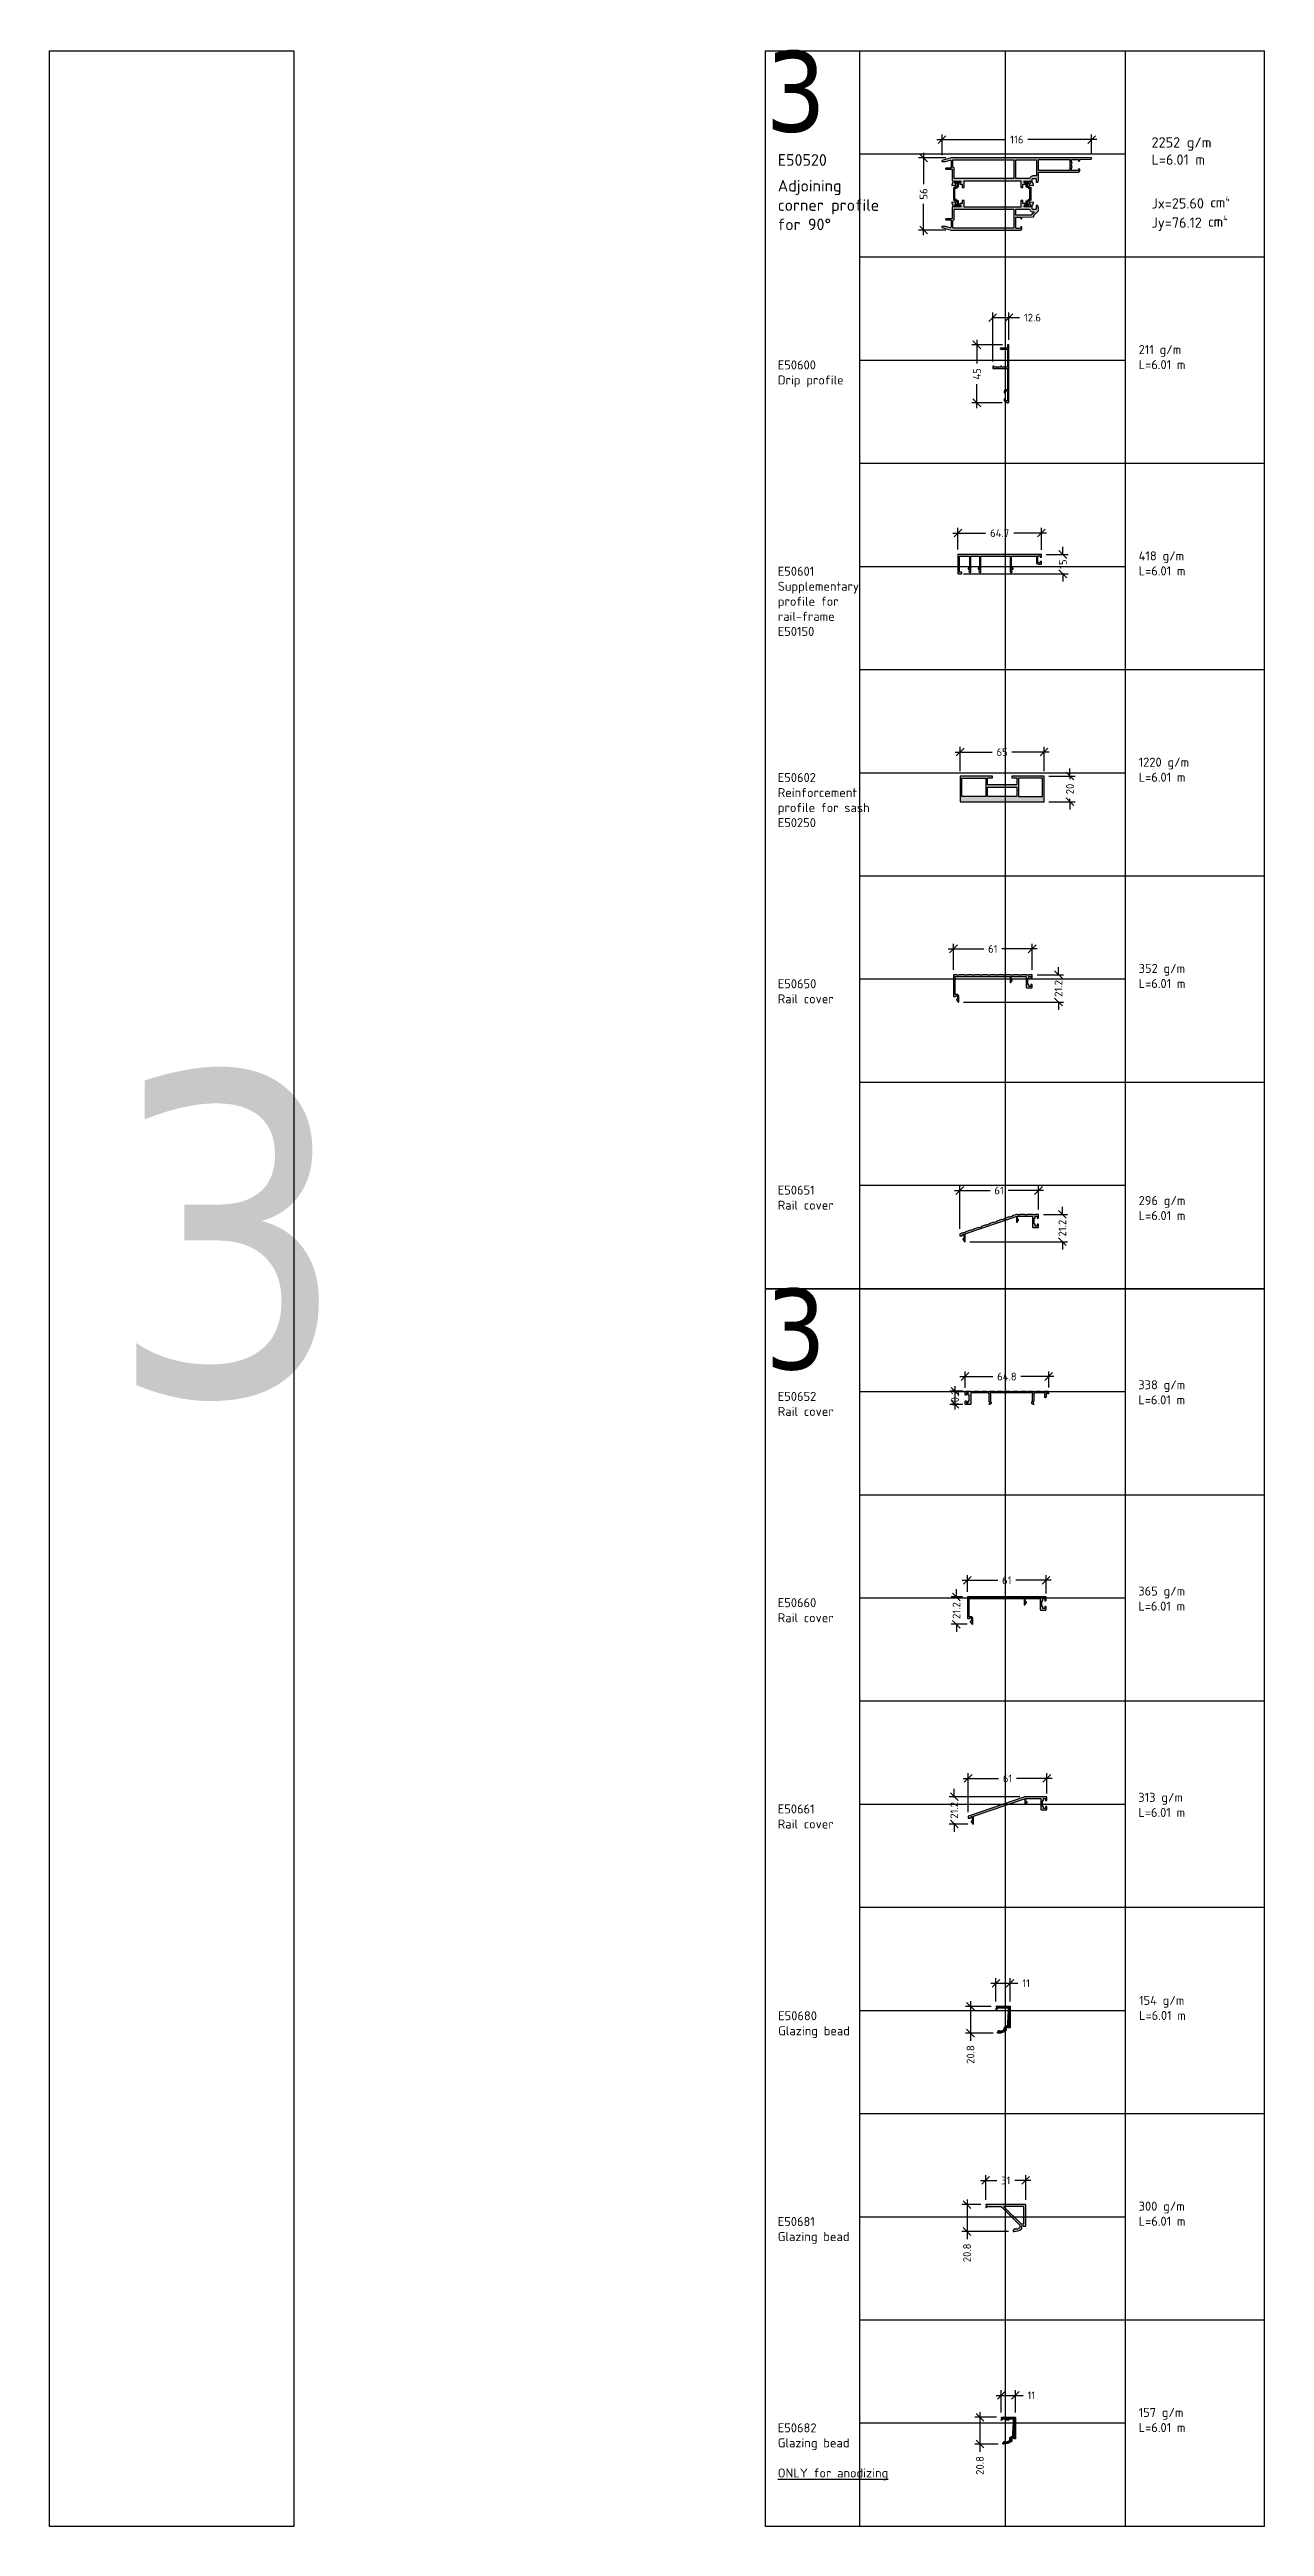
# Model space of a CAD drawing. Extents: x -4122 to 3414, y -5760 to 3840.
# Drawn here: x 0 to 942, y -1920 to 1 of the extents above; entities that cross this region are included whole.
import ezdxf

# ---------------------------------------------------------------- set-up
doc = ezdxf.new("R2010")
doc.units = 0
doc.layers.get('0').update_dxf_attribs({"linetype": 'CONTINUOUS'})
doc.layers.get('DEFPOINTS').update_dxf_attribs({"linetype": 'CONTINUOUS'})
for name, color, linetype in [('ALUM', 7, 'CONTINUOUS'), ('DIM', 94, 'CONTINUOUS'), ('ETEM_AL-HATCH-2', 253, 'CONTINUOUS'), ('HATCH', 253, 'CONTINUOUS'), ('POLYAMIDS_HATCH', 7, 'CONTINUOUS'), ('TEXT', 7, 'CONTINUOUS'), ('UNMOVABLE', 4, 'CONTINUOUS')]:
    doc.layers.add(name, color=color, linetype=linetype)
doc.styles.add('ETEM_NAN', font='isocpeur.ttf')
doc.styles.get("Standard").update_dxf_attribs({"font": 'tahoma.ttf'})
doc.dimstyles.new('ETEM_ARCHITECTURE_STYLE$0', dxfattribs={"dimtxt": 2, "dimasz": 1, "dimexe": 1, "dimexo": 1, "dimgap": 1, "dimtad": 0, "dimdec": 1, "dimtxsty": 'ETEM_NAN', "dimblk": 'OBLIQUE', "dimcen": 0, "dimdle": 1, "dimclrd": 7, "dimclre": 7, "dimclrt": 7, "dimazin": 3, "dimtfac": 1, "dimtdec": 1, "dimtmove": 0, "dimatfit": 3, "dimtolj": 1, "dimtzin": 0})
pattern_1 = [(90, (-914.4454, -3201.7016), (-0.9525, 2e-16), [])]

msp = doc.modelspace()

# ---------------------------------------------------------------- texts
at = {"layer": 'TEXT', "color": 7, "insert": (854.35, -66.87), "char_height": 8, "width": 74.95, "attachment_point": 1, "style": 'ETEM_NAN'}
msp.add_mtext('2252 g/m\\PL=6.01 m', dxfattribs=at)
at = {"layer": 'TEXT', "attachment_point": 1, "style": 'ETEM_NAN'}
for s, insert, char_height, width in [('{\\fISOCPEUR|b1|i0|c161|p34;E505\\fISOCPEUR|b1|i0|c0|p34;2\\fISOCPEUR|b1|i0|c161|p34;0}', (564.57, -80), 9, 47.9665), ('Adjoining corner profile for 90°', (564.57, -100), 9, 78.864), ('Jx=25.60 {\\A1;\\fISOCPEUR|b0|i0|c204|p34;\\C256;с\\fISOCPEUR|b0|i0|c161|p34;m\\H0.5x;\\C7;\\S4^  ;}\\PJy=76.12 {\\A1;\\fISOCPEUR|b0|i0|c204|p34;\\C256;с\\fISOCPEUR|b0|i0|c161|p34;m\\H0.5x;\\C7;\\S4^  ;}', (854.35, -112.6), 8, 74.95), ('211 g/m\\PL=6.01 m', (844.35, -228.09), 7, 47.9665), ('{\\fISOCPEUR|b0|i0|c161|p34;E50600}\\PDrip profile', (564.57, -240), 7, 75.2265), ('{\\fISOCPEUR|b0|i0|c161|p34;E50601}\\PSupplementary profile for rail-frame E50150', (564.57, -400), 7, 75.2265), ('418 g/m\\PL=6.01 m', (844.35, -388.09), 7, 47.9665), ('{\\C7;1220 g/m\\PL=6.01 m}', (844.35, -548.09), 7, 47.9665), ('{\\fISOCPEUR|b0|i0|c161|p34;E50602}\\PReinforcement profile for sash E50250', (564.57, -560), 7, 75.2265), ('352 g/m\\PL=6.01 m', (844.35, -708.09), 7, 80.7595), ('{\\fISOCPEUR|b0|i0|c161|p34;E50650}\\PRail cover', (564.57, -720), 7, 75.2265), ('{\\fISOCPEUR|b0|i0|c161|p34;E50651}\\PRail cover', (564.57, -880), 7, 75.2265), ('{\\C7;296 g/m\\PL=6.01 m}', (844.35, -888.09), 7, 80.7595), ('{\\C7;338 g/m\\PL=6.01 m}', (844.09, -1031), 7, 80.7595), ('{\\fISOCPEUR|b0|i0|c161|p34;E5065}2\\PRail cover', (564.57, -1040), 7, 75.2265), ('{\\C7;365 g/m\\PL=6.01 m}', (844.09, -1191), 7, 80.7595), ('{\\fISOCPEUR|b0|i0|c161|p34;E506}60\\PRail cover', (564.57, -1200), 7, 75.2265), ('{\\fISOCPEUR|b0|i0|c161|p34;E506}61\\PRail cover', (564.57, -1360), 7, 75.2265), ('{\\C7;313 g/m\\PL=6.01 m}', (844.09, -1351), 7, 80.7595), ('{\\C7;154 g/m\\PL=6.01 m}', (844.67, -1508.49), 7, 80.7595), ('{\\fISOCPEUR|b0|i0|c161|p34;E50680}\\PGlazing bead', (564.89, -1520.4), 7, 75.2265), ('{\\C7;300 g/m\\PL=6.01 m}', (844.35, -1668.09), 7, 80.7595), ('{\\fISOCPEUR|b0|i0|c161|p34;E50681}\\PGlazing bead', (564.57, -1680), 7, 75.2265), ('{\\fISOCPEUR|b0|i0|c161|p34;E50682}\\PGlazing bead\\P\\P{\\LONLY for anodizing}', (564.57, -1840), 7, 156.6823), ('{\\C7;157 g/m\\PL=6.01 m}', (844.35, -1828.09), 7, 80.7595)]:
    msp.add_mtext(s, dxfattribs=dict(at, insert=insert, char_height=char_height, width=width))
at = {"layer": 'UNMOVABLE', "attachment_point": 1}
for width, heights, insert, char_height in [(127.2029, [-65.1], (555.08, 0), 62.5), (499.9366, [-260.41], (44.75, -792.28), 250), (127.2029, [-65.1], (555.08, -960), 62.5)]:
    msp.add_mtext_dynamic_manual_height_columns('3', width=width, gutter_width=12.5, heights=heights, dxfattribs=dict(at, insert=insert, char_height=char_height))

# ---------------------------------------------------------------- blocks, each defined once
blk = doc.blocks.new('E_75_TEST_PAGE')
at = {"layer": 'DEFPOINTS'}
for p, q in [((73.1, -160), (73.1, 0)), ((185.9, 0), (185.9, -960)), ((289.3, -49.4), (289.3, -49.4)), ((9.5, -80), (9.5, -80)), ((278.8, -80), (73.1, -80)), ((289.3, -92.6), (289.3, -92.6)), ((345.9, -92.6), (345.9, -92.6)), ((289.3, -136.6), (289.3, -136.6)), ((304.3, -136.6), (304.3, -136.6)), ((73.1, -320), (73.1, -160)), ((289.3, -209.4), (289.3, -209.4)), ((9.5, -240), (9.5, -240)), ((278.8, -240), (73.1, -240)), ((289.3, -252.6), (289.3, -252.6)), ((345.9, -252.6), (345.9, -252.6)), ((289.3, -296.6), (289.3, -296.6)), ((304.3, -296.6), (304.3, -296.6)), ((73.1, -480), (73.1, -320)), ((289.3, -369.4), (289.3, -369.4)), ((9.5, -400), (9.5, -400)), ((278.8, -400), (73.1, -400)), ((289.3, -412.6), (289.3, -412.6)), ((345.9, -412.6), (345.9, -412.6)), ((289.3, -456.6), (289.3, -456.6)), ((304.3, -456.6), (304.3, -456.6)), ((73.1, -640), (73.1, -480)), ((289.3, -529.4), (289.3, -529.4)), ((9.5, -560), (9.5, -560)), ((278.8, -560), (73.1, -560)), ((289.3, -572.6), (289.3, -572.6)), ((345.9, -572.6), (345.9, -572.6)), ((289.3, -616.6), (289.3, -616.6)), ((304.3, -616.6), (304.3, -616.6)), ((73.1, -800), (73.1, -640)), ((289.3, -689.4), (289.3, -689.4)), ((9.5, -720), (9.5, -720)), ((278.8, -720), (73.1, -720)), ((289.3, -732.6), (289.3, -732.6)), ((345.9, -732.6), (345.9, -732.6)), ((289.3, -776.6), (289.3, -776.6)), ((304.3, -776.6), (304.3, -776.6)), ((73.1, -960), (73.1, -800)), ((289.3, -849.4), (289.3, -849.4)), ((9.5, -880), (9.5, -880)), ((278.8, -880), (73.1, -880)), ((289.3, -892.6), (289.3, -892.6)), ((345.9, -892.6), (345.9, -892.6)), ((289.3, -936.6), (289.3, -936.6)), ((304.3, -936.6), (304.3, -936.6))]:
    blk.add_line(p, q, dxfattribs=at)
at = {"layer": 'DEFPOINTS', "color": 3}
for p, q in [((278.8, 0), (278.8, -960)), ((386.8, -960), (386.8, 0)), ((386.8, -160), (73.1, -160)), ((386.8, -320), (73.1, -320)), ((386.8, -480), (73.1, -480)), ((386.8, -640), (73.1, -640)), ((386.8, -800), (73.1, -800))]:
    blk.add_line(p, q, dxfattribs=at)
blk.add_lwpolyline([(386.8, -960), (0, -960), (0, 0), (386.8, 0)], dxfattribs=at)
blk = doc.blocks.new('XREF-E-50600')
at = {"layer": 'HATCH'}
blk.add_hatch(color=256, dxfattribs=at).paths.add_polyline_path([(-0.2, 21.2, -0.414214), (0, 21), (0, 5, -0.414214), (-0.2, 4.8), (-1.3, 4.8, 0.414214), (-2.4, 3.6), (-2.4, 2.6, 1), (-1.5, 2.6), (-1.5, 3.6, -0.414214), (-1.3, 3.9), (-0.2, 3.9, -0.414214), (0, 3.6), (0, -3.6, -0.414214), (-0.2, -3.9), (-1.3, -3.9, -0.414214), (-1.5, -3.6), (-1.5, -2.6, 1), (-2.4, -2.6), (-2.4, -3.6, 0.414214), (-1.3, -4.8), (-0.5, -4.8, -0.414214), (-0.3, -4.9), (-0.3, -5.3, 0.414214), (-0.1, -5.5), (0.4, -5.5, 0.414214), (1.2, -4.7), (1.2, 39.3, 0.414214), (1, 39.5), (0.2, 39.5, 0.414214), (0, 39.3), (0, 37.3, -0.414214), (-0.2, 37.1), (-3.3, 37.1), (-5.5, 37.1, 0.802585), (-5.6, 36.7), (-4.2, 36, 0.548619), (-3.9, 36.1, -0.414214), (-3.7, 36.3), (-2.9, 36.3, -0.109518), (-2.5, 36.3), (-1.9, 36, 0.548619), (-1.6, 36.1, -0.414214), (-1.4, 36.3), (-0.1, 36.3, -0.414214), (0.1, 36.1), (0.1, 22.5, -0.414214), (-0.1, 22.3), (-4.2, 22.3, -0.414214), (-4.4, 22.5), (-4.4, 22.8, 0.414214), (-4.6, 23), (-4.9, 23, 0.414214), (-5.4, 22.5, -0.414214), (-5.6, 22.3), (-10.2, 22.3, -0.414214), (-10.4, 22.5), (-10.4, 22.8, 0.414214), (-10.6, 23), (-10.9, 23, 0.414214), (-11.4, 22.5), (-11.4, 21.4, 0.414214), (-11.2, 21.2), (-8.2, 21.2, 0.267949), (-8.1, 21.3, -0.57735), (-7.7, 21.3, 0.267949), (-7.6, 21.2)])
at = {"layer": 'ALUM'}
blk.add_lwpolyline([(-11.2, 21.2), (-8.2, 21.2, 0.267949), (-8.1, 21.3, -0.57735), (-7.7, 21.3, 0.267949), (-7.6, 21.2), (-0.2, 21.2, -0.414214), (0, 21), (0, 5, -0.414214), (-0.2, 4.8), (-1.3, 4.8, 0.414214), (-2.4, 3.6), (-2.4, 2.6, 1), (-1.5, 2.6), (-1.5, 3.6, -0.414214), (-1.3, 3.9), (-0.2, 3.9, -0.414214), (0, 3.6), (0, -3.6, -0.414214), (-0.2, -3.9), (-1.3, -3.9, -0.414214), (-1.5, -3.6), (-1.5, -2.6, 1), (-2.4, -2.6), (-2.4, -3.6, 0.414214), (-1.3, -4.8), (-0.5, -4.8, -0.414214), (-0.3, -4.9), (-0.3, -5.3, 0.414214), (-0.1, -5.5), (0.4, -5.5, 0.414214), (1.2, -4.7), (1.2, 39.3, 0.414214), (1, 39.5), (0.2, 39.5, 0.414214), (0, 39.3), (0, 37.3, -0.414214), (-0.2, 37.1), (-3.3, 37.1), (-5.5, 37.1, 0.802585), (-5.6, 36.7), (-4.2, 36, 0.548619), (-3.9, 36.1, -0.414214), (-3.7, 36.3), (-2.9, 36.3, -0.109518), (-2.5, 36.3), (-1.9, 36, 0.548619), (-1.6, 36.1, -0.414214), (-1.4, 36.3), (-0.1, 36.3, -0.414214), (0.1, 36.1), (0.1, 22.5, -0.414214), (-0.1, 22.3), (-4.2, 22.3, -0.414214), (-4.4, 22.5), (-4.4, 22.8, 0.414214), (-4.6, 23), (-4.9, 23, 0.414214), (-5.4, 22.5, -0.414214), (-5.6, 22.3), (-10.2, 22.3, -0.414214), (-10.4, 22.5), (-10.4, 22.8, 0.414214), (-10.6, 23), (-10.9, 23, 0.414214), (-11.4, 22.5), (-11.4, 21.4, 0.414214)], format="xyb", close=True, dxfattribs=at)
blk = doc.blocks.new('_OBLIQUE')
at = {"color": 0, "linetype": 'BYBLOCK'}
blk.add_line((-0.5, -0.5), (0.5, 0.5), dxfattribs=at)
blk = doc.blocks.new('*D53')
at = {"layer": 'DEFPOINTS', "color": 0}
for p in [(731.2, -206.8), (743.8, -228.1), (731.2, -244.9)]:
    blk.add_point(p, dxfattribs=at)
at = {"layer": 'DIM', "color": 7}
for p, q in [((731.2, -240.9), (731.2, -202.8)), ((731.2, -206.8), (747.8, -206.8)), ((743.8, -224.1), (743.8, -202.8)), ((743.8, -206.8), (752, -206.8))]:
    blk.add_line(p, q, dxfattribs=at)
at = {"layer": 'DIM', "color": 7, "xscale": 6, "yscale": 6, "zscale": 6, "rotation": 180}
blk.add_blockref('_OBLIQUE', (731.2, -206.8), dxfattribs=at)
at = {"layer": 'DIM', "color": 7, "xscale": 6, "yscale": 6, "zscale": 6}
blk.add_blockref('_OBLIQUE', (743.8, -206.8), dxfattribs=at)
at = {"layer": 'DIM', "color": 7, "insert": (762, -206.8), "char_height": 6, "attachment_point": 5, "style": 'ETEM_NAN'}
blk.add_mtext('12.6', dxfattribs=at)
blk = doc.blocks.new('*D54')
at = {"layer": 'DEFPOINTS', "color": 0}
for p in [(742.8, -227.9), (718.9, -272.9), (742.5, -272.9)]:
    blk.add_point(p, dxfattribs=at)
at = {"layer": 'DIM', "color": 7}
for p, q in [((738.8, -227.9), (714.9, -227.9)), ((718.9, -223.9), (718.9, -242.5)), ((718.9, -276.9), (718.9, -258.3)), ((738.5, -272.9), (714.9, -272.9))]:
    blk.add_line(p, q, dxfattribs=at)
at = {"layer": 'DIM', "color": 7, "xscale": 6, "yscale": 6, "zscale": 6}
for p, rotation in [((718.9, -227.9), 90), ((718.9, -272.9), 270)]:
    blk.add_blockref('_OBLIQUE', p, dxfattribs=dict(at, rotation=rotation))
at = {"layer": 'DIM', "color": 7, "insert": (718.9, -250.4), "char_height": 6, "attachment_point": 5, "rotation": 90, "style": 'ETEM_NAN'}
blk.add_mtext('45', dxfattribs=at)
blk = doc.blocks.new('*D55')
at = {"layer": 'DEFPOINTS', "color": 0}
for p in [(769, -373.9), (704.3, -390.7), (769, -390.8)]:
    blk.add_point(p, dxfattribs=at)
at = {"layer": 'DIM', "color": 7}
for p, q in [((700.3, -373.9), (725.7, -373.9)), ((704.3, -386.7), (704.3, -369.9)), ((773, -373.9), (747.5, -373.9)), ((769, -386.8), (769, -369.9))]:
    blk.add_line(p, q, dxfattribs=at)
at = {"layer": 'DIM', "color": 7, "xscale": 6, "yscale": 6, "zscale": 6, "rotation": 180}
blk.add_blockref('_OBLIQUE', (704.3, -373.9), dxfattribs=at)
at = {"layer": 'DIM', "color": 7, "xscale": 6, "yscale": 6, "zscale": 6}
blk.add_blockref('_OBLIQUE', (769, -373.9), dxfattribs=at)
at = {"layer": 'DIM', "color": 7, "insert": (736.6, -373.9), "char_height": 6, "attachment_point": 5, "style": 'ETEM_NAN'}
blk.add_mtext('64.7', dxfattribs=at)
blk = doc.blocks.new('*D56')
at = {"layer": 'DEFPOINTS', "color": 0}
for p in [(768.7, -390.5), (704.5, -405.5), (785.6, -405.5)]:
    blk.add_point(p, dxfattribs=at)
at = {"layer": 'DIM', "color": 7}
for p, q in [((772.7, -390.5), (789.6, -390.5)), ((785.6, -390.5), (785.6, -384.5)), ((785.6, -390.5), (785.6, -391)), ((708.5, -405.5), (789.6, -405.5)), ((785.6, -405.5), (785.6, -405)), ((785.6, -405.5), (785.6, -411.5))]:
    blk.add_line(p, q, dxfattribs=at)
at = {"layer": 'DIM', "color": 7, "xscale": 6, "yscale": 6, "zscale": 6}
for p, rotation in [((785.6, -390.5), 270), ((785.6, -405.5), 90)]:
    blk.add_blockref('_OBLIQUE', p, dxfattribs=dict(at, rotation=rotation))
at = {"layer": 'DIM', "color": 7, "insert": (785.6, -398), "char_height": 6, "attachment_point": 5, "rotation": 90, "style": 'ETEM_NAN'}
blk.add_mtext('15', dxfattribs=at)
blk = doc.blocks.new('*D57')
at = {"layer": 'DEFPOINTS', "color": 0}
for p in [(771, -543.8), (706, -562.6), (771, -562.6)]:
    blk.add_point(p, dxfattribs=at)
at = {"layer": 'DIM', "color": 7}
for p, q in [((702, -543.8), (730.9, -543.8)), ((706, -558.6), (706, -539.8)), ((775, -543.8), (746.1, -543.8)), ((771, -558.6), (771, -539.8))]:
    blk.add_line(p, q, dxfattribs=at)
at = {"layer": 'DIM', "color": 7, "xscale": 6, "yscale": 6, "zscale": 6, "rotation": 180}
blk.add_blockref('_OBLIQUE', (706, -543.8), dxfattribs=at)
at = {"layer": 'DIM', "color": 7, "xscale": 6, "yscale": 6, "zscale": 6}
blk.add_blockref('_OBLIQUE', (771, -543.8), dxfattribs=at)
at = {"layer": 'DIM', "color": 7, "insert": (738.5, -543.8), "char_height": 6, "attachment_point": 5, "style": 'ETEM_NAN'}
blk.add_mtext('65', dxfattribs=at)
blk = doc.blocks.new('*D58')
at = {"layer": 'DEFPOINTS', "color": 0}
for p in [(770.8, -562.4), (770.8, -582.3), (791.1, -582.3)]:
    blk.add_point(p, dxfattribs=at)
at = {"layer": 'DIM', "color": 7}
for p, q in [((791.1, -562.4), (791.1, -556.4)), ((774.8, -562.4), (795.1, -562.4)), ((791.1, -562.4), (791.1, -564.8)), ((774.8, -582.3), (795.1, -582.3)), ((791.1, -582.3), (791.1, -580)), ((791.1, -582.3), (791.1, -588.3))]:
    blk.add_line(p, q, dxfattribs=at)
at = {"layer": 'DIM', "color": 7, "xscale": 6, "yscale": 6, "zscale": 6}
for p, rotation in [((791.1, -562.4), 270), ((791.1, -582.3), 90)]:
    blk.add_blockref('_OBLIQUE', p, dxfattribs=dict(at, rotation=rotation))
at = {"layer": 'DIM', "color": 7, "insert": (791.1, -572.4), "char_height": 6, "attachment_point": 5, "rotation": 90, "style": 'ETEM_NAN'}
blk.add_mtext('20', dxfattribs=at)
blk = doc.blocks.new('*D59')
at = {"layer": 'DEFPOINTS', "color": 0}
for p in [(761.8, -696.4), (700.8, -716.7), (761.8, -716.7)]:
    blk.add_point(p, dxfattribs=at)
at = {"layer": 'DIM', "color": 7}
for p, q in [((696.8, -696.4), (724.3, -696.4)), ((700.8, -712.7), (700.8, -692.4)), ((765.8, -696.4), (738.3, -696.4)), ((761.8, -712.7), (761.8, -692.4))]:
    blk.add_line(p, q, dxfattribs=at)
at = {"layer": 'DIM', "color": 7, "xscale": 6, "yscale": 6, "zscale": 6, "rotation": 180}
blk.add_blockref('_OBLIQUE', (700.8, -696.4), dxfattribs=at)
at = {"layer": 'DIM', "color": 7, "xscale": 6, "yscale": 6, "zscale": 6}
blk.add_blockref('_OBLIQUE', (761.8, -696.4), dxfattribs=at)
at = {"layer": 'DIM', "color": 7, "insert": (731.3, -696.4), "char_height": 6, "attachment_point": 5, "style": 'ETEM_NAN'}
blk.add_mtext('61', dxfattribs=at)
blk = doc.blocks.new('*D60')
at = {"layer": 'DEFPOINTS', "color": 0}
for p in [(761.6, -716.5), (704.6, -737.7), (782.2, -737.7)]:
    blk.add_point(p, dxfattribs=at)
at = {"layer": 'DIM', "color": 7}
for p, q in [((782.2, -716.5), (782.2, -710.5)), ((765.6, -716.5), (786.2, -716.5)), ((782.2, -716.5), (782.2, -717.1)), ((708.6, -737.7), (786.2, -737.7)), ((782.2, -737.7), (782.2, -737.1)), ((782.2, -737.7), (782.2, -743.7))]:
    blk.add_line(p, q, dxfattribs=at)
at = {"layer": 'DIM', "color": 7, "xscale": 6, "yscale": 6, "zscale": 6}
for p, rotation in [((782.2, -716.5), 270), ((782.2, -737.7), 90)]:
    blk.add_blockref('_OBLIQUE', p, dxfattribs=dict(at, rotation=rotation))
at = {"layer": 'DIM', "color": 7, "insert": (782.2, -727.1), "char_height": 6, "attachment_point": 5, "rotation": 90, "style": 'ETEM_NAN'}
blk.add_mtext('21.2', dxfattribs=at)
blk = doc.blocks.new('*D61')
at = {"layer": 'DEFPOINTS', "color": 0}
for p in [(766.7, -883.8), (766.7, -902.6), (705.7, -917.6)]:
    blk.add_point(p, dxfattribs=at)
at = {"layer": 'DIM', "color": 7}
for p, q in [((705.7, -913.6), (705.7, -879.8)), ((766.7, -898.6), (766.7, -879.8)), ((701.7, -883.8), (729.2, -883.8)), ((770.7, -883.8), (743.2, -883.8))]:
    blk.add_line(p, q, dxfattribs=at)
at = {"layer": 'DIM', "color": 7, "xscale": 6, "yscale": 6, "zscale": 6, "rotation": 180}
blk.add_blockref('_OBLIQUE', (705.7, -883.8), dxfattribs=at)
at = {"layer": 'DIM', "color": 7, "xscale": 6, "yscale": 6, "zscale": 6}
blk.add_blockref('_OBLIQUE', (766.7, -883.8), dxfattribs=at)
at = {"layer": 'DIM', "color": 7, "insert": (736.2, -883.8), "char_height": 6, "attachment_point": 5, "style": 'ETEM_NAN'}
blk.add_mtext('61', dxfattribs=at)
blk = doc.blocks.new('*D62')
at = {"layer": 'DEFPOINTS', "color": 0}
for p in [(766.5, -902.4), (709.5, -923.6), (785.2, -923.6)]:
    blk.add_point(p, dxfattribs=at)
at = {"layer": 'DIM', "color": 7}
for p, q in [((770.5, -902.4), (789.2, -902.4)), ((785.2, -902.4), (785.2, -896.4)), ((785.2, -902.4), (785.2, -903)), ((713.5, -923.6), (789.2, -923.6)), ((785.2, -923.6), (785.2, -923)), ((785.2, -923.6), (785.2, -929.6))]:
    blk.add_line(p, q, dxfattribs=at)
at = {"layer": 'DIM', "color": 7, "xscale": 6, "yscale": 6, "zscale": 6}
for p, rotation in [((785.2, -902.4), 270), ((785.2, -923.6), 90)]:
    blk.add_blockref('_OBLIQUE', p, dxfattribs=dict(at, rotation=rotation))
at = {"layer": 'DIM', "color": 7, "insert": (785.2, -913), "char_height": 6, "attachment_point": 5, "rotation": 90, "style": 'ETEM_NAN'}
blk.add_mtext('21.2', dxfattribs=at)
blk = doc.blocks.new('XREF-E-50680')
at = {"layer": 'HATCH'}
blk.add_hatch(color=256, dxfattribs=at).paths.add_polyline_path([(-10.7, 8.4, 1), (-10.7, 7.8, -0.57735), (-10.4, 7.3), (-11, 6.4, 0.876976), (-10.5, 6), (-9.7, 6.8, -0.198912), (-9.4, 7), (-1.6, 7, -0.414214), (-1.4, 6.8), (-1.4, 5.2), (-1.9, -4.6), (-1.9, -6.3, -0.414214), (-2.1, -6.5), (-2.3, -6.5, 0.414214), (-4.6, -8.8), (-4.6, -9.1, -0.278214), (-5.1, -10, -0.075582), (-7.5, -10.8, -0.254045), (-8.5, -10.5, 0.377369), (-8.7, -10.5, 0.15166), (-9.8, -11.9, 0.516694), (-9.4, -12.5), (-9.1, -12.5, 0.159642), (-3.2, -10.5, 0.238781), (-3.1, -10.4), (-3.1, -8.8, -0.414214), (-2.3, -8), (-2.1, -8, -0.414214), (-1.9, -8.2, 0.414214), (-1.7, -8.4), (-0.2, -8.4, 0.414214), (0, -8.2), (0, 8.2, 0.414214), (-0.2, 8.4)])
at = {"layer": 'ALUM'}
blk.add_lwpolyline([(-9.7, 6.8), (-10.5, 6, -0.876976), (-11, 6.4), (-10.4, 7.3, 0.57735), (-10.7, 7.8, -1), (-10.7, 8.4), (-0.2, 8.4, -0.414214), (0, 8.2), (0, -8.2, -0.414214), (-0.2, -8.4), (-1.7, -8.4, -0.414214), (-1.9, -8.2, 0.414214), (-2.1, -8), (-2.3, -8, 0.414214), (-3.1, -8.8), (-3.1, -10.4, -0.238781), (-3.2, -10.5, -0.159642), (-9.1, -12.5), (-9.4, -12.5, -0.516694), (-9.8, -11.9, -0.15166), (-8.7, -10.5, -0.377369), (-8.5, -10.5, 0.254045), (-7.5, -10.8, 0.075582), (-5.1, -10, 0.278214), (-4.6, -9.1), (-4.6, -8.8, -0.414214), (-2.3, -6.5), (-2.1, -6.5, 0.414214), (-1.9, -6.3), (-1.9, -4.6), (-1.4, 5.2), (-1.4, 6.8, 0.414214), (-1.6, 7), (-9.4, 7, 0.198912)], format="xyb", close=True, dxfattribs=at)
blk = doc.blocks.new('*D63')
at = {"layer": 'DEFPOINTS', "color": 0}
for p in [(734, -1516.6), (714, -1537.4), (735.6, -1537.4)]:
    blk.add_point(p, dxfattribs=at)
at = {"layer": 'DIM', "color": 7}
for p, q in [((730, -1516.6), (710, -1516.6)), ((714, -1512.6), (714, -1537.4)), ((731.6, -1537.4), (710, -1537.4)), ((714, -1537.4), (714, -1543.4))]:
    blk.add_line(p, q, dxfattribs=at)
at = {"layer": 'DIM', "color": 7, "xscale": 6, "yscale": 6, "zscale": 6}
for p, rotation in [((714, -1516.6), 90), ((714, -1537.4), 270)]:
    blk.add_blockref('_OBLIQUE', p, dxfattribs=dict(at, rotation=rotation))
at = {"layer": 'DIM', "color": 7, "insert": (714, -1554), "char_height": 6, "attachment_point": 5, "rotation": 90, "style": 'ETEM_NAN'}
blk.add_mtext('20.8', dxfattribs=at)
blk = doc.blocks.new('*D64')
at = {"layer": 'DEFPOINTS', "color": 0}
for p in [(733.7, -1516.9), (744.7, -1498.7), (744.7, -1516.8)]:
    blk.add_point(p, dxfattribs=at)
at = {"layer": 'DIM', "color": 7}
for p, q in [((733.7, -1512.9), (733.7, -1494.7)), ((744.7, -1512.8), (744.7, -1494.7)), ((729.7, -1498.7), (744.7, -1498.7)), ((744.7, -1498.7), (750.7, -1498.7))]:
    blk.add_line(p, q, dxfattribs=at)
at = {"layer": 'DIM', "color": 7, "xscale": 6, "yscale": 6, "zscale": 6, "rotation": 180}
blk.add_blockref('_OBLIQUE', (733.7, -1498.7), dxfattribs=at)
at = {"layer": 'DIM', "color": 7, "xscale": 6, "yscale": 6, "zscale": 6}
blk.add_blockref('_OBLIQUE', (744.7, -1498.7), dxfattribs=at)
at = {"layer": 'DIM', "color": 7, "insert": (757.1, -1498.7), "char_height": 6, "attachment_point": 5, "style": 'ETEM_NAN'}
blk.add_mtext('11', dxfattribs=at)
blk = doc.blocks.new('*D65')
at = {"layer": 'DEFPOINTS', "color": 0}
for p in [(756.8, -1651.6), (725.8, -1670.7), (756.8, -1670.6)]:
    blk.add_point(p, dxfattribs=at)
at = {"layer": 'DIM', "color": 7}
for p, q in [((721.8, -1651.6), (734.3, -1651.6)), ((725.8, -1666.7), (725.8, -1647.6)), ((760.8, -1651.6), (748.3, -1651.6)), ((756.8, -1666.6), (756.8, -1647.6))]:
    blk.add_line(p, q, dxfattribs=at)
at = {"layer": 'DIM', "color": 7, "xscale": 6, "yscale": 6, "zscale": 6, "rotation": 180}
blk.add_blockref('_OBLIQUE', (725.8, -1651.6), dxfattribs=at)
at = {"layer": 'DIM', "color": 7, "xscale": 6, "yscale": 6, "zscale": 6}
blk.add_blockref('_OBLIQUE', (756.8, -1651.6), dxfattribs=at)
at = {"layer": 'DIM', "color": 7, "insert": (741.3, -1651.6), "char_height": 6, "attachment_point": 5, "style": 'ETEM_NAN'}
blk.add_mtext('31', dxfattribs=at)
blk = doc.blocks.new('*D66')
at = {"layer": 'DEFPOINTS', "color": 0}
for p in [(726.1, -1670.4), (711.3, -1691.2), (747.4, -1691.2)]:
    blk.add_point(p, dxfattribs=at)
at = {"layer": 'DIM', "color": 7}
for p, q in [((722.1, -1670.4), (707.3, -1670.4)), ((711.3, -1666.4), (711.3, -1691.2)), ((743.4, -1691.2), (707.3, -1691.2)), ((711.3, -1691.2), (711.3, -1697.2))]:
    blk.add_line(p, q, dxfattribs=at)
at = {"layer": 'DIM', "color": 7, "xscale": 6, "yscale": 6, "zscale": 6}
for p, rotation in [((711.3, -1670.4), 90), ((711.3, -1691.2), 270)]:
    blk.add_blockref('_OBLIQUE', p, dxfattribs=dict(at, rotation=rotation))
at = {"layer": 'DIM', "color": 7, "insert": (711.3, -1707.8), "char_height": 6, "attachment_point": 5, "rotation": 90, "style": 'ETEM_NAN'}
blk.add_mtext('20.8', dxfattribs=at)
blk = doc.blocks.new('*D67')
at = {"layer": 'DEFPOINTS', "color": 0}
for p in [(748.8, -1818.3), (737.8, -1835.6), (748.8, -1835.5)]:
    blk.add_point(p, dxfattribs=at)
at = {"layer": 'DIM', "color": 7}
for p, q in [((733.8, -1818.3), (748.8, -1818.3)), ((737.8, -1831.6), (737.8, -1814.3)), ((748.8, -1831.5), (748.8, -1814.3)), ((748.8, -1818.3), (754.8, -1818.3))]:
    blk.add_line(p, q, dxfattribs=at)
at = {"layer": 'DIM', "color": 7, "xscale": 6, "yscale": 6, "zscale": 6, "rotation": 180}
blk.add_blockref('_OBLIQUE', (737.8, -1818.3), dxfattribs=at)
at = {"layer": 'DIM', "color": 7, "xscale": 6, "yscale": 6, "zscale": 6}
blk.add_blockref('_OBLIQUE', (748.8, -1818.3), dxfattribs=at)
at = {"layer": 'DIM', "color": 7, "insert": (761.2, -1818.3), "char_height": 6, "attachment_point": 5, "style": 'ETEM_NAN'}
blk.add_mtext('11', dxfattribs=at)
blk = doc.blocks.new('*D68')
at = {"layer": 'DEFPOINTS', "color": 0}
for p in [(738.1, -1835.3), (721.3, -1856.1), (739.4, -1856.1)]:
    blk.add_point(p, dxfattribs=at)
at = {"layer": 'DIM', "color": 7}
for p, q in [((734.1, -1835.3), (717.3, -1835.3)), ((721.3, -1831.3), (721.3, -1856.1)), ((735.4, -1856.1), (717.3, -1856.1)), ((721.3, -1856.1), (721.3, -1862.1))]:
    blk.add_line(p, q, dxfattribs=at)
at = {"layer": 'DIM', "color": 7, "xscale": 6, "yscale": 6, "zscale": 6}
for p, rotation in [((721.3, -1835.3), 90), ((721.3, -1856.1), 270)]:
    blk.add_blockref('_OBLIQUE', p, dxfattribs=dict(at, rotation=rotation))
at = {"layer": 'DIM', "color": 7, "insert": (721.3, -1872.7), "char_height": 6, "attachment_point": 5, "rotation": 90, "style": 'ETEM_NAN'}
blk.add_mtext('20.8', dxfattribs=at)
blk = doc.blocks.new('*D106')
at = {"layer": 'DEFPOINTS', "color": 0}
for p in [(774.6, -1028.1), (709.8, -1040.9), (774.6, -1040.6)]:
    blk.add_point(p, dxfattribs=at)
at = {"layer": 'DIM', "color": 7}
for p, q in [((705.8, -1028.1), (731.3, -1028.1)), ((709.8, -1036.9), (709.8, -1024.1)), ((778.6, -1028.1), (753.1, -1028.1)), ((774.6, -1036.6), (774.6, -1024.1))]:
    blk.add_line(p, q, dxfattribs=at)
at = {"layer": 'DIM', "color": 7, "xscale": 6, "yscale": 6, "zscale": 6, "rotation": 180}
blk.add_blockref('_OBLIQUE', (709.8, -1028.1), dxfattribs=at)
at = {"layer": 'DIM', "color": 7, "xscale": 6, "yscale": 6, "zscale": 6}
blk.add_blockref('_OBLIQUE', (774.6, -1028.1), dxfattribs=at)
at = {"layer": 'DIM', "color": 7, "insert": (742.2, -1028.1), "char_height": 6, "attachment_point": 5, "style": 'ETEM_NAN'}
blk.add_mtext('64.8', dxfattribs=at)
blk = doc.blocks.new('*D107')
at = {"layer": 'DEFPOINTS', "color": 0}
for p in [(702, -1039.5), (712.1, -1049.7), (712.3, -1039.5)]:
    blk.add_point(p, dxfattribs=at)
at = {"layer": 'DIM', "color": 7}
for p, q in [((702, -1053.7), (702, -1035.5)), ((708.3, -1039.5), (698, -1039.5)), ((708.1, -1049.7), (698, -1049.7))]:
    blk.add_line(p, q, dxfattribs=at)
at = {"layer": 'DIM', "color": 7, "xscale": 6, "yscale": 6, "zscale": 6}
for p, rotation in [((702, -1039.5), 90), ((702, -1049.7), 270)]:
    blk.add_blockref('_OBLIQUE', p, dxfattribs=dict(at, rotation=rotation))
at = {"layer": 'DIM', "color": 7, "insert": (702, -1044.6), "char_height": 6, "attachment_point": 5, "rotation": 90, "style": 'ETEM_NAN'}
blk.add_mtext('10.2', dxfattribs=at)
blk = doc.blocks.new('*D110')
at = {"layer": 'DEFPOINTS', "color": 0}
for p in [(772.6, -1186.1), (711.6, -1199.2), (772.6, -1200.3)]:
    blk.add_point(p, dxfattribs=at)
at = {"layer": 'DIM', "color": 7}
for p, q in [((707.6, -1186.1), (735.1, -1186.1)), ((711.6, -1195.2), (711.6, -1182.1)), ((776.6, -1186.1), (749.1, -1186.1)), ((772.6, -1196.3), (772.6, -1182.1))]:
    blk.add_line(p, q, dxfattribs=at)
at = {"layer": 'DIM', "color": 7, "xscale": 6, "yscale": 6, "zscale": 6, "rotation": 180}
blk.add_blockref('_OBLIQUE', (711.6, -1186.1), dxfattribs=at)
at = {"layer": 'DIM', "color": 7, "xscale": 6, "yscale": 6, "zscale": 6}
blk.add_blockref('_OBLIQUE', (772.6, -1186.1), dxfattribs=at)
at = {"layer": 'DIM', "color": 7, "insert": (742.1, -1186.1), "char_height": 6, "attachment_point": 5, "style": 'ETEM_NAN'}
blk.add_mtext('61', dxfattribs=at)
blk = doc.blocks.new('*D111')
at = {"layer": 'DEFPOINTS', "color": 0}
for p in [(711.8, -1199), (703.1, -1220.2), (715.4, -1220.2)]:
    blk.add_point(p, dxfattribs=at)
at = {"layer": 'DIM', "color": 7}
for p, q in [((707.8, -1199), (699.1, -1199)), ((703.1, -1199), (703.1, -1193)), ((703.1, -1199), (703.1, -1199.6)), ((711.4, -1220.2), (699.1, -1220.2)), ((703.1, -1220.2), (703.1, -1219.6)), ((703.1, -1220.2), (703.1, -1226.2))]:
    blk.add_line(p, q, dxfattribs=at)
at = {"layer": 'DIM', "color": 7, "xscale": 6, "yscale": 6, "zscale": 6}
for p, rotation in [((703.1, -1199), 270), ((703.1, -1220.2), 90)]:
    blk.add_blockref('_OBLIQUE', p, dxfattribs=dict(at, rotation=rotation))
at = {"layer": 'DIM', "color": 7, "insert": (703.1, -1209.6), "char_height": 6, "attachment_point": 5, "rotation": 90, "style": 'ETEM_NAN'}
blk.add_mtext('21.2', dxfattribs=at)
blk = doc.blocks.new('*D114')
at = {"layer": 'DEFPOINTS', "color": 0}
for p in [(712.2, -1339.8), (773.2, -1355.4), (712.2, -1369.9)]:
    blk.add_point(p, dxfattribs=at)
at = {"layer": 'DIM', "color": 7}
for p, q in [((708.2, -1339.8), (735.7, -1339.8)), ((712.2, -1365.9), (712.2, -1335.8)), ((777.2, -1339.8), (749.7, -1339.8)), ((773.2, -1351.4), (773.2, -1335.8))]:
    blk.add_line(p, q, dxfattribs=at)
at = {"layer": 'DIM', "color": 7, "xscale": 6, "yscale": 6, "zscale": 6, "rotation": 180}
blk.add_blockref('_OBLIQUE', (712.2, -1339.8), dxfattribs=at)
at = {"layer": 'DIM', "color": 7, "xscale": 6, "yscale": 6, "zscale": 6}
blk.add_blockref('_OBLIQUE', (773.2, -1339.8), dxfattribs=at)
at = {"layer": 'DIM', "color": 7, "insert": (742.7, -1339.8), "char_height": 6, "attachment_point": 5, "style": 'ETEM_NAN'}
blk.add_mtext('61', dxfattribs=at)
blk = doc.blocks.new('*D115')
at = {"layer": 'DEFPOINTS', "color": 0}
for p in [(756.3, -1354), (701.4, -1375.2), (716, -1375.2)]:
    blk.add_point(p, dxfattribs=at)
at = {"layer": 'DIM', "color": 7}
for p, q in [((752.3, -1354), (697.4, -1354)), ((701.4, -1354), (701.4, -1348)), ((701.4, -1354), (701.4, -1354.6)), ((712, -1375.2), (697.4, -1375.2)), ((701.4, -1375.2), (701.4, -1374.6)), ((701.4, -1375.2), (701.4, -1381.2))]:
    blk.add_line(p, q, dxfattribs=at)
at = {"layer": 'DIM', "color": 7, "xscale": 6, "yscale": 6, "zscale": 6}
for p, rotation in [((701.4, -1354), 270), ((701.4, -1375.2), 90)]:
    blk.add_blockref('_OBLIQUE', p, dxfattribs=dict(at, rotation=rotation))
at = {"layer": 'DIM', "color": 7, "insert": (701.4, -1364.6), "char_height": 6, "attachment_point": 5, "rotation": 90, "style": 'ETEM_NAN'}
blk.add_mtext('21.2', dxfattribs=at)
blk = doc.blocks.new('*D275')
at = {"layer": 'DEFPOINTS', "color": 0}
for p in [(807.9, -68.7), (691.9, -84.9), (807.9, -83.4)]:
    blk.add_point(p, dxfattribs=at)
at = {"layer": 'DIM', "color": 7}
for p, q in [((687.9, -68.7), (741.4, -68.7)), ((691.9, -80.9), (691.9, -64.7)), ((811.9, -68.7), (758.4, -68.7)), ((807.9, -79.4), (807.9, -64.7))]:
    blk.add_line(p, q, dxfattribs=at)
at = {"layer": 'DIM', "color": 7, "xscale": 6, "yscale": 6, "zscale": 6, "rotation": 180}
blk.add_blockref('_OBLIQUE', (691.9, -68.7), dxfattribs=at)
at = {"layer": 'DIM', "color": 7, "xscale": 6, "yscale": 6, "zscale": 6}
blk.add_blockref('_OBLIQUE', (807.9, -68.7), dxfattribs=at)
at = {"layer": 'DIM', "color": 7, "insert": (749.9, -68.7), "char_height": 6, "attachment_point": 5, "style": 'ETEM_NAN'}
blk.add_mtext('116', dxfattribs=at)
blk = doc.blocks.new('*D276')
at = {"layer": 'DEFPOINTS', "color": 0}
for p in [(698.9, -82.9), (677.6, -138.9), (698.9, -138.9)]:
    blk.add_point(p, dxfattribs=at)
at = {"layer": 'DIM', "color": 7}
for p, q in [((694.9, -82.9), (673.6, -82.9)), ((677.6, -78.9), (677.6, -103.3)), ((677.6, -142.9), (677.6, -118.5)), ((694.9, -138.9), (673.6, -138.9))]:
    blk.add_line(p, q, dxfattribs=at)
at = {"layer": 'DIM', "color": 7, "xscale": 6, "yscale": 6, "zscale": 6}
for p, rotation in [((677.6, -82.9), 90), ((677.6, -138.9), 270)]:
    blk.add_blockref('_OBLIQUE', p, dxfattribs=dict(at, rotation=rotation))
at = {"layer": 'DIM', "color": 7, "insert": (677.6, -110.9), "char_height": 6, "attachment_point": 5, "rotation": 90, "style": 'ETEM_NAN'}
blk.add_mtext('56', dxfattribs=at)

# ---------------------------------------------------------------- dimensions: what is measured, and where the dimension line sits
at = {"layer": 'DIM'}
for base, p1, p2, picture, middle in [((807.9, -68.68), (691.89, -84.85), (807.9, -83.35), '*D275', (749.9, -68.68)), ((768.96, -373.86), (704.26, -390.66), (768.96, -390.76), '*D55', (736.61, -373.86)), ((771.04, -543.75), (706.04, -562.6), (771.04, -562.6), '*D57', (738.54, -543.75)), ((761.79, -696.38), (700.79, -716.72), (761.79, -716.72), '*D59', (731.29, -696.38)), ((766.72, -883.77), (705.72, -917.58), (766.72, -902.58), '*D61', (736.22, -883.77)), ((774.57, -1028.11), (709.77, -1040.86), (774.57, -1040.59), '*D106', (742.17, -1028.11)), ((772.6, -1186.1), (711.6, -1199.22), (772.6, -1200.35), '*D110', (742.1, -1186.1)), ((712.19, -1339.84), (773.19, -1355.37), (712.19, -1369.89), '*D114', (742.69, -1339.84)), ((744.74, -1498.68), (733.74, -1516.88), (744.74, -1516.78), '*D64', (757.14, -1498.68)), ((756.78, -1651.63), (725.78, -1670.69), (756.78, -1670.59), '*D65', (741.28, -1651.63)), ((748.83, -1818.26), (737.83, -1835.61), (748.83, -1835.51), '*D67', (761.23, -1818.26))]:
    dim = msp.add_linear_dim(base=base, p1=p1, p2=p2, dimstyle='ETEM_ARCHITECTURE_STYLE$0', override={"dimscale": 4, "dimtxt": 1.5, "dimasz": 1.5, "dimtp": 0.1, "dimtm": 0.1, "dimtfac": 0.71, "dimtolj": 0}, dxfattribs=at)
    dim.commit()
    dim.dimension.update_dxf_attribs({"geometry": picture, "text_midpoint": middle})
for base, p1, p2, override, picture, middle in [((677.59, -138.85), (698.89, -82.85), (698.89, -138.85), {"dimscale": 4, "dimtxt": 1.5, "dimasz": 1.5, "dimtp": 0.1, "dimtm": 0.1, "dimtfac": 0.71, "dimtolj": 0}, '*D276', (677.59, -110.85)), ((718.93, -272.94), (742.81, -227.94), (742.51, -272.94), {"dimscale": 4, "dimtxt": 1.5, "dimasz": 1.5, "dimtp": 0.1, "dimtm": 0.1, "dimtfac": 0.71, "dimtolj": 0}, '*D54', (718.93, -250.44)), ((785.6, -405.46), (768.66, -390.46), (704.46, -405.46), {"dimscale": 4, "dimtxt": 1.5, "dimasz": 1.5, "dimtp": 0.1, "dimtm": 0.1, "dimtfac": 0.71, "dimtolj": 0}, '*D56', (785.6, -397.96)), ((791.07, -582.3), (770.84, -562.4), (770.84, -582.3), {"dimscale": 4, "dimtxt": 1.5, "dimasz": 1.5, "dimdec": 0, "dimtp": 0.1, "dimtm": 0.1, "dimtfac": 0.71, "dimtolj": 0}, '*D58', (791.07, -572.35)), ((782.22, -737.72), (761.59, -716.52), (704.59, -737.72), {"dimscale": 4, "dimtxt": 1.5, "dimasz": 1.5, "dimtp": 0.1, "dimtm": 0.1, "dimtfac": 0.71, "dimtolj": 0}, '*D60', (782.22, -727.12)), ((785.17, -923.58), (766.52, -902.38), (709.52, -923.58), {"dimscale": 4, "dimtxt": 1.5, "dimasz": 1.5, "dimtp": 0.1, "dimtm": 0.1, "dimtfac": 0.71, "dimtolj": 0}, '*D62', (785.17, -912.98)), ((703.11, -1220.22), (711.8, -1199.02), (715.4, -1220.22), {"dimscale": 4, "dimtxt": 1.5, "dimasz": 1.5, "dimtp": 0.1, "dimtm": 0.1, "dimtfac": 0.71, "dimtolj": 0}, '*D111', (703.11, -1209.62)), ((701.37, -1375.24), (756.29, -1354.04), (715.99, -1375.24), {"dimscale": 4, "dimtxt": 1.5, "dimasz": 1.5, "dimtp": 0.1, "dimtm": 0.1, "dimtfac": 0.71, "dimtolj": 0}, '*D115', (701.37, -1364.64)), ((714.05, -1537.38), (734.04, -1516.58), (735.64, -1537.38), {"dimscale": 4, "dimtxt": 1.5, "dimasz": 1.5, "dimtp": 0.1, "dimtm": 0.1, "dimtfac": 0.71, "dimtolj": 0}, '*D63', (714.05, -1553.98)), ((711.27, -1691.19), (726.08, -1670.39), (747.38, -1691.19), {"dimscale": 4, "dimtxt": 1.5, "dimasz": 1.5, "dimtp": 0.1, "dimtm": 0.1, "dimtfac": 0.71, "dimtolj": 0}, '*D66', (711.27, -1707.79)), ((721.26, -1856.11), (738.13, -1835.31), (739.43, -1856.11), {"dimscale": 4, "dimtxt": 1.5, "dimasz": 1.5, "dimtp": 0.1, "dimtm": 0.1, "dimtfac": 0.71, "dimtolj": 0}, '*D68', (721.26, -1872.71))]:
    dim = msp.add_linear_dim(base=base, p1=p1, p2=p2, angle=90, dimstyle='ETEM_ARCHITECTURE_STYLE$0', override=override, dxfattribs=at)
    dim.commit()
    dim.dimension.update_dxf_attribs({"geometry": picture, "text_midpoint": middle})
dim = msp.add_linear_dim(base=(731.21, -206.77), p1=(743.81, -228.14), p2=(731.21, -244.94), dimstyle='ETEM_ARCHITECTURE_STYLE$0', override={"dimscale": 4, "dimtxt": 1.5, "dimasz": 1.5, "dimtp": 0.1, "dimtm": 0.1, "dimtfac": 0.71, "dimtolj": 0}, dxfattribs=at)
dim.commit()
dim.dimension.update_dxf_attribs({"geometry": '*D53', "text_midpoint": (761.96, -206.77), "dimtype": 160})
dim = msp.add_linear_dim(base=(701.95, -1039.54), p1=(712.07, -1049.74), p2=(712.32, -1039.54), angle=90, dimstyle='ETEM_ARCHITECTURE_STYLE$0', override={"dimscale": 4, "dimtxt": 1.5, "dimasz": 1.5, "dimtp": 0.1, "dimtm": 0.1, "dimtfac": 0.71, "dimtolj": 0}, dxfattribs=at)
dim.commit()
dim.dimension.update_dxf_attribs({"geometry": '*D107', "text_midpoint": (701.95, -1044.64), "dimtype": 160})

# ---------------------------------------------------------------- hatches: boundary and pattern name
at = {"layer": 'ETEM_AL-HATCH-2'}
for points in [[(768.96, -390.76, 0.4142136), (768.66, -390.46), (704.46, -390.46, 0.4142136), (704.26, -390.66), (704.26, -405.26, 0.4142136), (704.46, -405.46), (707.06, -405.46, 0.4142136), (707.26, -405.26), (707.26, -404.46, 0.4142136), (707.06, -404.26), (705.66, -404.26, -0.4142136), (705.46, -404.06), (705.46, -391.96, -0.4142136), (705.66, -391.76), (713.06, -391.76, -0.4142136), (713.26, -391.96), (713.26, -400.86, -0.4142136), (713.06, -401.06), (712.26, -401.06, 0.4142136), (712.06, -401.26), (712.06, -401.76, 0.4142136), (712.26, -401.96), (713.16, -401.96, -0.4142136), (713.36, -402.16), (713.36, -403.06, -0.4142136), (713.06, -403.36, 0.7468419), (712.9, -403.91), (713.64, -404.4, 0.5948449), (714.26, -404.06), (714.26, -392.87, 0.0655435), (714.22, -392.61), (714.07, -392.01, -0.4931454), (714.26, -391.76), (720.86, -391.76, -0.4142136), (721.06, -391.96), (721.06, -400.86, -0.4142136), (720.86, -401.06), (720.06, -401.06, 0.4142136), (719.86, -401.26), (719.86, -401.76, 0.4142136), (720.06, -401.96), (720.96, -401.96, -0.4142136), (721.16, -402.16), (721.16, -403.06, -0.4142136), (720.86, -403.36, 0.7468419), (720.7, -403.91), (721.44, -404.4, 0.5948449), (722.06, -404.06), (722.06, -392.87, 0.0655435), (722.02, -392.61), (721.87, -392.01, -0.4931454), (722.06, -391.76), (744.86, -391.76, -0.4931454), (745.05, -392.01), (744.89, -392.61, 0.0655435), (744.86, -392.87), (744.86, -404.06, 0.5948449), (745.48, -404.4), (746.22, -403.91, 0.7468419), (746.06, -403.36, -0.4142136), (745.76, -403.06), (745.76, -402.16, -0.4142136), (745.96, -401.96), (746.86, -401.96, 0.4142136), (747.06, -401.76), (747.06, -401.26, 0.4142136), (746.86, -401.06), (746.06, -401.06, -0.4142136), (745.86, -400.86), (745.86, -391.96, -0.4142136), (746.06, -391.76), (764.96, -391.76, -0.4142136), (765.16, -391.96), (765.16, -396.66, 0.4142136), (766.46, -397.96), (768.76, -397.96, 0.4142136), (768.96, -397.76), (768.96, -396.06, 0.4142136), (768.76, -395.86), (768.26, -395.86, 0.4142136), (768.06, -396.06), (768.06, -396.66, -0.4142136), (767.86, -396.86), (766.46, -396.86, -0.4142136), (766.26, -396.66), (766.26, -391.86, -0.4142136), (766.46, -391.66), (767.86, -391.66, -0.4142136), (768.06, -391.86), (768.06, -392.46, 0.4142136), (768.26, -392.66), (768.76, -392.66, 0.4142136), (768.96, -392.46)], [(772.6, -1199.22, 0.4142136), (772.4, -1199.02), (711.8, -1199.02, 0.4142136), (711.6, -1199.22), (711.6, -1215.52, 0.4142136), (711.8, -1215.72), (713.3, -1215.72, 0.4142136), (713.5, -1215.52, -0.4142136), (713.7, -1215.32), (714.6, -1215.32, -0.4142136), (714.8, -1215.52), (714.8, -1217.42, -0.4142136), (714.3, -1217.92), (714.1, -1217.92, 0.6212675), (713.86, -1218.41), (715.16, -1220.11, 0.7172151), (715.7, -1219.92), (715.7, -1215.52, 0.4142136), (714.6, -1214.42), (713.2, -1214.42, -0.4142136), (713, -1214.22), (713, -1200.52, -0.4142136), (713.2, -1200.32), (755.3, -1200.32, -0.4142136), (755.5, -1200.52), (755.5, -1204.92, 0.7172151), (756.04, -1205.11), (757.34, -1203.41, 0.8293597), (757.02, -1202.91, -0.4879284), (756.4, -1202.42), (756.4, -1200.52, -0.4142136), (756.6, -1200.32), (767.5, -1200.32, -0.4142136), (768, -1200.82), (768, -1208.72, 0.4142136), (768.5, -1209.22), (772.1, -1209.22, 0.4142136), (772.6, -1208.72), (772.6, -1206.97, 0.5306748), (771.91, -1206.51, 0.6057285), (771.6, -1206.67), (771.6, -1207.92, -0.4142136), (771.4, -1208.12), (770.3, -1208.12, -0.4142136), (770.1, -1207.92), (770.1, -1206.67, 0.4142136), (769.9, -1206.47), (769.5, -1206.47, -0.4142136), (769.3, -1206.27), (769.3, -1202.17, -0.4142136), (769.5, -1201.97), (769.9, -1201.97, 0.4142136), (770.1, -1201.77), (770.1, -1200.52, -0.4142136), (770.3, -1200.32), (771.4, -1200.32, -0.4142136), (771.6, -1200.52), (771.6, -1201.77, 0.6057285), (771.91, -1201.94, 0.5306748), (772.6, -1201.47)], [(773.19, -1354.24, 0.4142136), (772.99, -1354.04), (756.29, -1354.04, 0.0824986), (756.22, -1354.06), (712.32, -1369.06, 0.3207542), (712.19, -1369.24), (712.19, -1370.54, 0.4142136), (712.39, -1370.74), (713.89, -1370.74, 0.4142136), (714.09, -1370.54), (714.09, -1369.97, -0.3207542), (714.22, -1369.78), (715.12, -1369.47, -0.5142864), (715.39, -1369.66), (715.39, -1372.44, -0.4142136), (714.89, -1372.94), (714.69, -1372.94, 0.6212675), (714.45, -1373.43), (715.75, -1375.13, 0.7172151), (716.29, -1374.94), (716.29, -1369.22, -0.3207542), (716.42, -1369.03), (755.82, -1355.57, -0.5142864), (756.09, -1355.75), (756.09, -1359.94, 0.7172151), (756.63, -1360.13), (757.93, -1358.43, 0.8293597), (757.61, -1357.93, -0.4879284), (756.99, -1357.44), (756.99, -1355.54, -0.4142136), (757.19, -1355.34), (768.09, -1355.34, -0.4142136), (768.59, -1355.84), (768.59, -1363.74, 0.4142136), (769.09, -1364.24), (772.69, -1364.24, 0.4142136), (773.19, -1363.74), (773.19, -1361.99, 0.5306748), (772.5, -1361.53, 0.6057285), (772.19, -1361.69), (772.19, -1362.94, -0.4142136), (771.99, -1363.14), (770.89, -1363.14, -0.4142136), (770.69, -1362.94), (770.69, -1361.69, 0.4142136), (770.49, -1361.49), (770.09, -1361.49, -0.4142136), (769.89, -1361.29), (769.89, -1357.19, -0.4142136), (770.09, -1356.99), (770.49, -1356.99, 0.4142136), (770.69, -1356.79), (770.69, -1355.54, -0.4142136), (770.89, -1355.34), (771.99, -1355.34, -0.4142136), (772.19, -1355.54), (772.19, -1356.79, 0.6057285), (772.5, -1356.96, 0.5306748), (773.19, -1356.49)]]:
    msp.add_hatch(color=256, dxfattribs=at).paths.add_polyline_path(points)
h = msp.add_hatch(color=256, dxfattribs=at)
h.dxf.hatch_style = 1
edge = h.paths.add_edge_path(flags=16)
edge.add_line((769.54, -563.9), (751.39, -563.9))
edge.add_arc((751.39, -564.1), 0.2, 90, 180)
edge.add_line((751.19, -564.1), (751.19, -578.1))
edge.add_arc((751.39, -578.1), 0.2, 180, 270)
edge.add_line((751.39, -578.3), (769.54, -578.3))
edge.add_arc((769.54, -578.1), 0.2, 270, 360)
edge.add_line((769.74, -578.1), (769.74, -564.1))
edge.add_arc((769.54, -564.1), 0.2, 360, 450)
edge = h.paths.add_edge_path()
edge.add_line((727.39, -563.8), (730.79, -563.8))
edge.add_arc((730.79, -563.5), 0.3, 270, 360)
edge.add_line((731.09, -563.5), (731.09, -562.7))
edge.add_arc((730.79, -562.7), 0.3, 0, 90)
edge.add_line((730.79, -562.4), (706.24, -562.4))
edge.add_arc((706.24, -562.6), 0.2, 90, 180)
edge.add_line((706.04, -562.6), (706.04, -582.1))
edge.add_arc((706.24, -582.1), 0.2, 180, 270)
edge.add_line((706.24, -582.3), (738.54, -582.3))
edge.add_line((738.54, -582.3), (770.84, -582.3))
edge.add_arc((770.84, -582.1), 0.2, 270, 360)
edge.add_line((771.04, -582.1), (771.04, -562.6))
edge.add_arc((770.84, -562.6), 0.2, 360, 450)
edge.add_line((770.84, -562.4), (746.29, -562.4))
edge.add_arc((746.29, -562.7), 0.3, 90, 180)
edge.add_line((745.99, -562.7), (745.99, -563.5))
edge.add_arc((746.29, -563.5), 0.3, 180, 270)
edge.add_line((746.29, -563.8), (749.69, -563.8))
edge.add_arc((749.69, -564), 0.2, 0, 90, ccw=False)
edge.add_line((749.89, -564), (749.89, -568.9))
edge.add_arc((749.69, -568.9), 0.2, -90, 0, ccw=False)
edge.add_line((749.69, -569.1), (738.54, -569.1))
edge.add_line((738.54, -569.1), (727.39, -569.1))
edge.add_arc((727.39, -568.9), 0.2, 180, 270, ccw=False)
edge.add_line((727.19, -568.9), (727.19, -564))
edge.add_arc((727.39, -564), 0.2, 90, 180, ccw=False)
edge = h.paths.add_edge_path(flags=16)
edge.add_line((727.19, -578.1), (727.19, -571.2))
edge.add_arc((727.39, -571.2), 0.2, 90, 180, ccw=False)
edge.add_line((727.39, -571), (738.54, -571))
edge.add_line((738.54, -571), (749.69, -571))
edge.add_arc((749.69, -571.2), 0.2, 0, 90, ccw=False)
edge.add_line((749.89, -571.2), (749.89, -578.1))
edge.add_arc((749.69, -578.1), 0.2, -90, 0, ccw=False)
edge.add_line((749.69, -578.3), (738.54, -578.3))
edge.add_line((738.54, -578.3), (727.39, -578.3))
edge.add_arc((727.39, -578.1), 0.2, 180, 270, ccw=False)
edge = h.paths.add_edge_path(flags=16)
edge.add_line((707.54, -563.9), (725.69, -563.9))
edge.add_arc((725.69, -564.1), 0.2, 0, 90, ccw=False)
edge.add_line((725.89, -564.1), (725.89, -578.1))
edge.add_arc((725.69, -578.1), 0.2, -90, 0, ccw=False)
edge.add_line((725.69, -578.3), (707.54, -578.3))
edge.add_arc((707.54, -578.1), 0.2, 180, 270, ccw=False)
edge.add_line((707.34, -578.1), (707.34, -564.1))
edge.add_arc((707.54, -564.1), 0.2, 90, 180, ccw=False)
h = msp.add_hatch(color=256, dxfattribs=at)
h.dxf.hatch_style = 1
edge = h.paths.add_edge_path()
edge.add_line((763.07, -1041.74), (763.07, -1046.87))
edge.add_arc((760.97, -1046.87), 2.1, -37.65846, 0, ccw=False)
edge.add_arc((762.87, -1048.34), 0.3, 142.34154, 204.62432)
edge.add_line((762.6, -1048.46), (763.06, -1049.46))
edge.add_arc((762.87, -1049.54), 0.2, -90, 24.62432, ccw=False)
edge.add_arc((762.87, -1048.34), 1.4, 142.34154, 270, ccw=False)
edge.add_arc((760.97, -1046.87), 1, 322.34154, 360)
edge.add_line((761.97, -1046.87), (761.97, -1041.74))
edge.add_line((761.97, -1041.74), (762.23, -1041.29))
edge.add_arc((761.97, -1041.14), 0.3, 330, 450)
edge.add_line((761.97, -1040.84), (729.57, -1040.84))
edge.add_arc((729.57, -1041.14), 0.3, 90, 210)
edge.add_line((729.31, -1041.29), (729.57, -1041.74))
edge.add_line((729.57, -1041.74), (729.57, -1046.87))
edge.add_arc((730.57, -1046.87), 1, 180, 217.65846)
edge.add_arc((728.67, -1048.34), 1.4, -90, 37.65846, ccw=False)
edge.add_arc((728.67, -1049.54), 0.2, 155.37568, 270, ccw=False)
edge.add_line((728.49, -1049.46), (728.95, -1048.46))
edge.add_arc((728.67, -1048.34), 0.3, 335.37568, 397.65846)
edge.add_arc((730.57, -1046.87), 2.1, 180, 217.65846, ccw=False)
edge.add_line((728.47, -1046.87), (728.47, -1041.74))
edge.add_arc((727.57, -1041.74), 0.9, 0, 90)
edge.add_line((727.57, -1040.84), (714.87, -1040.84))
edge.add_arc((714.87, -1041.34), 0.5, 90, 180)
edge.add_line((714.37, -1041.34), (714.37, -1049.24))
edge.add_arc((713.87, -1049.24), 0.5, 270, 360, ccw=False)
edge.add_line((713.87, -1049.74), (710.27, -1049.74))
edge.add_arc((710.27, -1049.24), 0.5, 180, 270, ccw=False)
edge.add_line((709.77, -1049.24), (709.77, -1047.49))
edge.add_arc((710.27, -1047.49), 0.5, 90, 180, ccw=False)
edge.add_line((710.27, -1046.99), (710.57, -1046.99))
edge.add_arc((710.57, -1047.19), 0.2, 0, 90, ccw=False)
edge.add_line((710.77, -1047.19), (710.77, -1048.44))
edge.add_arc((710.97, -1048.44), 0.2, 180, 270)
edge.add_line((710.97, -1048.64), (712.07, -1048.64))
edge.add_arc((712.07, -1048.44), 0.2, 270, 360)
edge.add_line((712.27, -1048.44), (712.27, -1047.19))
edge.add_arc((712.47, -1047.19), 0.2, 90, 180, ccw=False)
edge.add_line((712.47, -1046.99), (712.87, -1046.99))
edge.add_arc((712.87, -1046.79), 0.2, 270, 360)
edge.add_line((713.07, -1046.79), (713.07, -1042.69))
edge.add_arc((712.87, -1042.69), 0.2, 360, 450)
edge.add_line((712.87, -1042.49), (712.47, -1042.49))
edge.add_arc((712.47, -1042.29), 0.2, 180, 270, ccw=False)
edge.add_line((712.27, -1042.29), (712.27, -1041.04))
edge.add_arc((712.07, -1041.04), 0.2, 360, 450)
edge.add_line((712.07, -1040.84), (710.97, -1040.84))
edge.add_arc((710.97, -1041.04), 0.2, 90, 180)
edge.add_line((710.77, -1041.04), (710.77, -1042.29))
edge.add_arc((710.57, -1042.29), 0.2, 270, 360, ccw=False)
edge.add_line((710.57, -1042.49), (710.27, -1042.49))
edge.add_arc((710.27, -1041.99), 0.5, 180, 270, ccw=False)
edge.add_line((709.77, -1041.99), (709.77, -1039.74))
edge.add_arc((709.97, -1039.74), 0.2, 90, 180, ccw=False)
edge.add_line((709.97, -1039.54), (714.67, -1039.54))
edge.add_arc((714.67, -1039.64), 0.1, 0, 90, ccw=False)
edge.add_arc((714.87, -1039.64), 0.1, 180, 270)
edge.add_line((714.87, -1039.74), (716.67, -1039.74))
edge.add_arc((716.67, -1039.64), 0.1, 270, 360)
edge.add_arc((716.87, -1039.64), 0.1, 90, 180, ccw=False)
edge.add_line((716.87, -1039.54), (720.67, -1039.54))
edge.add_arc((720.67, -1039.64), 0.1, 0, 90, ccw=False)
edge.add_arc((720.87, -1039.64), 0.1, 180, 270)
edge.add_line((720.87, -1039.74), (722.67, -1039.74))
edge.add_arc((722.67, -1039.64), 0.1, 270, 360)
edge.add_arc((722.87, -1039.64), 0.1, 90, 180, ccw=False)
edge.add_line((722.87, -1039.54), (726.67, -1039.54))
edge.add_arc((726.67, -1039.64), 0.1, 0, 90, ccw=False)
edge.add_arc((726.87, -1039.64), 0.1, 180, 270)
edge.add_line((726.87, -1039.74), (728.67, -1039.74))
edge.add_arc((728.67, -1039.64), 0.1, 270, 360)
edge.add_arc((728.87, -1039.64), 0.1, 90, 180, ccw=False)
edge.add_line((728.87, -1039.54), (732.67, -1039.54))
edge.add_arc((732.67, -1039.64), 0.1, 0, 90, ccw=False)
edge.add_arc((732.87, -1039.64), 0.1, 180, 270)
edge.add_line((732.87, -1039.74), (734.67, -1039.74))
edge.add_arc((734.67, -1039.64), 0.1, 270, 360)
edge.add_arc((734.87, -1039.64), 0.1, 90, 180, ccw=False)
edge.add_line((734.87, -1039.54), (738.67, -1039.54))
edge.add_arc((738.67, -1039.64), 0.1, 0, 90, ccw=False)
edge.add_arc((738.87, -1039.64), 0.1, 180, 270)
edge.add_line((738.87, -1039.74), (740.67, -1039.74))
edge.add_arc((740.67, -1039.64), 0.1, 270, 360)
edge.add_arc((740.87, -1039.64), 0.1, 90, 180, ccw=False)
edge.add_line((740.87, -1039.54), (744.67, -1039.54))
edge.add_arc((744.67, -1039.64), 0.1, 0, 90, ccw=False)
edge.add_arc((744.87, -1039.64), 0.1, 180, 270)
edge.add_line((744.87, -1039.74), (746.67, -1039.74))
edge.add_arc((746.67, -1039.64), 0.1, 270, 360)
edge.add_arc((746.87, -1039.64), 0.1, 90, 180, ccw=False)
edge.add_line((746.87, -1039.54), (750.67, -1039.54))
edge.add_arc((750.67, -1039.64), 0.1, 0, 90, ccw=False)
edge.add_arc((750.87, -1039.64), 0.1, 180, 270)
edge.add_line((750.87, -1039.74), (752.67, -1039.74))
edge.add_arc((752.67, -1039.64), 0.1, 270, 360)
edge.add_arc((752.87, -1039.64), 0.1, 90, 180, ccw=False)
edge.add_line((752.87, -1039.54), (756.67, -1039.54))
edge.add_arc((756.67, -1039.64), 0.1, 0, 90, ccw=False)
edge.add_arc((756.87, -1039.64), 0.1, 180, 270)
edge.add_line((756.87, -1039.74), (758.67, -1039.74))
edge.add_arc((758.67, -1039.64), 0.1, 270, 360)
edge.add_arc((758.87, -1039.64), 0.1, 90, 180, ccw=False)
edge.add_line((758.87, -1039.54), (762.67, -1039.54))
edge.add_arc((762.67, -1039.64), 0.1, 0, 90, ccw=False)
edge.add_arc((762.87, -1039.64), 0.1, 180, 270)
edge.add_line((762.87, -1039.74), (764.67, -1039.74))
edge.add_arc((764.67, -1039.64), 0.1, 270, 360)
edge.add_arc((764.87, -1039.64), 0.1, 90, 180, ccw=False)
edge.add_line((764.87, -1039.54), (768.67, -1039.54))
edge.add_arc((768.67, -1039.64), 0.1, 0, 90, ccw=False)
edge.add_arc((768.87, -1039.64), 0.1, 180, 270)
edge.add_line((768.87, -1039.74), (770.67, -1039.74))
edge.add_arc((770.67, -1039.64), 0.1, 270, 360)
edge.add_arc((770.87, -1039.64), 0.1, 90, 180, ccw=False)
edge.add_line((770.87, -1039.54), (774.27, -1039.54))
edge.add_arc((774.27, -1039.84), 0.3, 0, 90, ccw=False)
edge.add_line((774.57, -1039.84), (774.57, -1041.34))
edge.add_arc((774.37, -1041.34), 0.2, 270, 360, ccw=False)
edge.add_line((774.37, -1041.54), (773.77, -1041.54))
edge.add_arc((773.77, -1041.34), 0.2, 180, 270, ccw=False)
edge.add_line((773.57, -1041.34), (773.57, -1040.64))
edge.add_arc((773.37, -1040.64), 0.2, 0, 90)
edge.add_line((773.37, -1040.44), (772.77, -1040.44))
edge.add_arc((772.77, -1040.64), 0.2, 90, 180)
edge.add_line((772.57, -1040.64), (772.57, -1043.94))
edge.add_arc((771.97, -1043.94), 0.6, -90, 0, ccw=False)
edge.add_arc((771.97, -1044.24), 0.3, 180, 270, ccw=False)
edge.add_line((771.67, -1044.24), (771.67, -1041.04))
edge.add_arc((771.47, -1041.04), 0.2, 0, 90)
edge.add_line((771.47, -1040.84), (763.97, -1040.84))
edge.add_arc((763.97, -1041.74), 0.9, 90, 180)
at = {"layer": 'HATCH'}
h = msp.add_hatch(color=256, dxfattribs=at)
h.dxf.hatch_style = 1
edge = h.paths.add_edge_path(flags=16)
edge.add_arc((759.3, -97.95), 1, 270, 335.68426, ccw=False)
edge.add_line((759.3, -98.95), (749.39, -98.95))
edge.add_arc((749.39, -98.65), 0.3, 180, 270, ccw=False)
edge.add_line((749.09, -98.65), (749.09, -84.65))
edge.add_arc((749.39, -84.65), 0.3, 90, 180, ccw=False)
edge.add_line((749.39, -84.35), (764.99, -84.35))
edge.add_arc((764.99, -84.65), 0.3, 0, 90, ccw=False)
edge.add_line((765.29, -84.65), (765.29, -96.65))
edge.add_arc((764.99, -96.65), 0.3, 270, 360, ccw=False)
edge.add_line((764.99, -96.95), (762.39, -96.95))
edge.add_arc((762.39, -99.35), 2.4, 90, 155.68426)
edge = h.paths.add_edge_path(flags=16)
edge.add_line((701.29, -90.95), (700.39, -90.05))
edge.add_line((700.39, -90.05), (700.39, -84.65))
edge.add_arc((700.69, -84.65), 0.3, 90, 180, ccw=False)
edge.add_line((700.69, -84.35), (747.29, -84.35))
edge.add_arc((747.29, -84.65), 0.3, 0, 90, ccw=False)
edge.add_line((747.59, -84.65), (747.59, -98.65))
edge.add_arc((747.29, -98.65), 0.3, 270, 360, ccw=False)
edge.add_line((747.29, -98.95), (701.59, -98.95))
edge.add_arc((701.59, -98.65), 0.3, 180, 270, ccw=False)
edge.add_line((701.29, -98.65), (701.29, -90.95))
edge = h.paths.add_edge_path(flags=16)
edge.add_line((766.79, -92.45), (766.79, -84.45))
edge.add_arc((767.09, -84.45), 0.3, 90, 180, ccw=False)
edge.add_line((767.09, -84.15), (790.8, -84.15))
edge.add_arc((790.8, -84.45), 0.3, 0, 90, ccw=False)
edge.add_line((791.1, -84.45), (791.1, -92.45))
edge.add_arc((790.8, -92.45), 0.3, 270, 360, ccw=False)
edge.add_line((790.8, -92.75), (767.09, -92.75))
edge.add_arc((767.09, -92.45), 0.3, 180, 270, ccw=False)
edge = h.paths.add_edge_path()
edge.add_line((698.89, -85.08), (698.89, -90.55))
edge.add_arc((698.59, -90.55), 0.3, 270, 360, ccw=False)
edge.add_line((698.59, -90.85), (694.99, -90.85))
edge.add_arc((694.99, -91.15), 0.3, 90, 180)
edge.add_line((694.69, -91.15), (694.69, -91.25))
edge.add_arc((694.99, -91.25), 0.3, 180, 270)
edge.add_line((694.99, -91.55), (699.49, -91.55))
edge.add_arc((699.49, -91.85), 0.3, 0, 90, ccw=False)
edge.add_line((699.79, -91.85), (699.79, -100.35))
edge.add_arc((700.09, -100.35), 0.3, 180, 270)
edge.add_line((700.09, -100.65), (700.29, -100.65))
edge.add_line((700.29, -100.65), (700.29, -100.85))
edge.add_line((700.29, -100.85), (700.39, -100.85))
edge.add_line((700.39, -100.85), (700.39, -102.05))
edge.add_arc((700.09, -102.05), 0.3, 270, 360, ccw=False)
edge.add_line((700.09, -102.35), (699.99, -102.35))
edge.add_line((699.99, -102.35), (699.41, -103.95))
edge.add_arc((699.69, -104.05), 0.3, 160, 275)
edge.add_line((699.72, -104.35), (702.2, -104.13))
edge.add_line((702.2, -104.13), (702.64, -103.7))
edge.add_arc((702.49, -103.56), 0.2, 315, 435)
edge.add_line((702.55, -103.37), (702.27, -103.29))
edge.add_line((702.27, -103.29), (701.69, -101.15))
edge.add_line((701.69, -101.15), (701.69, -100.85))
edge.add_arc((701.89, -100.85), 0.2, 0, 180, ccw=False)
edge.add_line((702.09, -100.85), (706.39, -100.85))
edge.add_arc((706.39, -101.05), 0.2, 0, 90, ccw=False)
edge.add_line((706.59, -101.05), (706.59, -101.45))
edge.add_line((706.59, -101.45), (705.62, -103.05))
edge.add_arc((705.79, -103.15), 0.2, 148.68821, 270)
edge.add_line((705.79, -103.35), (707.1, -103.35))
edge.add_arc((707.1, -103.85), 0.5, 0, 90, ccw=False)
edge.add_line((707.6, -103.85), (707.6, -105.55))
edge.add_arc((707.9, -105.55), 0.3, 180, 270)
edge.add_line((707.9, -105.85), (708.8, -105.85))
edge.add_arc((708.8, -105.55), 0.3, 270, 360)
edge.add_line((709.1, -105.55), (709.1, -100.95))
edge.add_arc((709.4, -100.95), 0.3, 90, 180, ccw=False)
edge.add_line((709.4, -100.65), (752.79, -100.65))
edge.add_arc((752.79, -100.95), 0.3, 0, 90, ccw=False)
edge.add_line((753.09, -100.95), (753.09, -105.55))
edge.add_arc((753.39, -105.55), 0.3, 180, 270)
edge.add_line((753.39, -105.85), (754.29, -105.85))
edge.add_arc((754.29, -105.55), 0.3, 270, 360)
edge.add_line((754.59, -105.55), (754.59, -103.85))
edge.add_arc((755.09, -103.85), 0.5, 90, 180, ccw=False)
edge.add_line((755.09, -103.35), (756.39, -103.35))
edge.add_arc((756.39, -103.15), 0.2, 270, 391.31179)
edge.add_line((756.57, -103.05), (755.59, -101.45))
edge.add_line((755.59, -101.45), (755.59, -101.05))
edge.add_arc((755.79, -101.05), 0.2, 90, 180, ccw=False)
edge.add_line((755.79, -100.85), (760.09, -100.85))
edge.add_arc((760.29, -100.85), 0.2, 0, 180, ccw=False)
edge.add_line((760.49, -100.85), (760.49, -101.15))
edge.add_line((760.49, -101.15), (759.92, -103.29))
edge.add_line((759.92, -103.29), (759.64, -103.37))
edge.add_arc((759.69, -103.56), 0.2, 105, 225)
edge.add_line((759.55, -103.7), (759.99, -104.13))
edge.add_line((759.99, -104.13), (762.47, -104.35))
edge.add_arc((762.49, -104.05), 0.3, 265, 380)
edge.add_line((762.78, -103.95), (762.2, -102.35))
edge.add_line((762.2, -102.35), (762.09, -102.35))
edge.add_arc((762.09, -102.05), 0.3, 180, 270, ccw=False)
edge.add_line((761.79, -102.05), (761.79, -100.85))
edge.add_line((761.79, -100.85), (761.89, -100.85))
edge.add_line((761.89, -100.85), (761.89, -99.35))
edge.add_arc((762.39, -99.35), 0.5, 90, 180, ccw=False)
edge.add_line((762.39, -98.85), (764.39, -98.85))
edge.add_arc((764.39, -99.35), 0.5, 0, 90, ccw=False)
edge.add_line((764.89, -99.35), (764.89, -101.65))
edge.add_arc((765.09, -101.65), 0.2, 180, 270)
edge.add_line((765.09, -101.85), (765.89, -101.85))
edge.add_arc((765.89, -101.65), 0.2, 270, 336.37062)
edge.add_line((766.08, -101.73), (766.78, -100.13))
edge.add_arc((766.59, -100.05), 0.2, 336.37062, 360)
edge.add_line((766.79, -100.05), (766.79, -94.35))
edge.add_arc((767.09, -94.35), 0.3, 90, 180, ccw=False)
edge.add_line((767.09, -94.05), (797.7, -94.05))
edge.add_arc((797.7, -93.05), 1, 270, 360)
edge.add_line((798.7, -93.05), (798.7, -92.15))
edge.add_arc((798, -92.15), 0.7, 360, 450)
edge.add_arc((798, -91.75), 0.3, 90, 180)
edge.add_line((797.7, -91.75), (797.7, -92.45))
edge.add_arc((797.4, -92.45), 0.3, 270, 360, ccw=False)
edge.add_line((797.4, -92.75), (792.7, -92.75))
edge.add_arc((792.7, -92.45), 0.3, 180, 270, ccw=False)
edge.add_line((792.4, -92.45), (792.4, -90.45))
edge.add_line((792.4, -90.45), (792.7, -90.45))
edge.add_line((792.7, -90.45), (792.3, -88.45))
edge.add_line((792.3, -88.45), (792.7, -86.45))
edge.add_line((792.7, -86.45), (792.4, -86.45))
edge.add_line((792.4, -86.45), (792.4, -84.45))
edge.add_arc((792.7, -84.45), 0.3, 90, 180, ccw=False)
edge.add_line((792.7, -84.15), (797.4, -84.15))
edge.add_arc((797.4, -84.45), 0.3, 0, 90, ccw=False)
edge.add_line((797.7, -84.45), (797.7, -85.15))
edge.add_arc((798, -85.15), 0.3, 180, 270)
edge.add_arc((798, -84.75), 0.7, 270, 360)
edge.add_line((798.7, -84.75), (798.7, -84.15))
edge.add_line((798.7, -84.15), (807.42, -83.85))
edge.add_arc((807.4, -83.35), 0.5, 271.97298, 450)
edge.add_line((807.4, -82.85), (698.89, -82.85))
edge.add_line((698.89, -82.85), (691.89, -84.85))
edge.add_line((691.89, -84.85), (691.89, -85.65))
edge.add_line((691.89, -85.65), (694.58, -85.65))
edge.add_line((694.58, -85.65), (698.26, -84.6))
edge.add_arc((698.39, -85.08), 0.5, 0, 106.05934, ccw=False)
h = msp.add_hatch(color=256, dxfattribs=at)
h.dxf.hatch_style = 1
edge = h.paths.add_edge_path(flags=16)
edge.add_arc((700.69, -137.05), 0.3, 180, 270, ccw=False)
edge.add_line((700.39, -137.05), (700.39, -131.65))
edge.add_line((700.39, -131.65), (701.29, -130.75))
edge.add_line((701.29, -130.75), (701.29, -123.05))
edge.add_arc((701.59, -123.05), 0.3, 90, 180, ccw=False)
edge.add_line((701.59, -122.75), (747.29, -122.75))
edge.add_arc((747.29, -123.05), 0.3, 0, 90, ccw=False)
edge.add_line((747.59, -123.05), (747.59, -137.05))
edge.add_arc((747.29, -137.05), 0.3, 270, 360, ccw=False)
edge.add_line((747.29, -137.35), (700.69, -137.35))
edge = h.paths.add_edge_path(flags=16)
edge.add_line((763.06, -125.44), (761.05, -127.45))
edge.add_line((761.05, -127.45), (749.39, -127.45))
edge.add_arc((749.39, -127.15), 0.3, 180, 270, ccw=False)
edge.add_line((749.09, -127.15), (749.09, -123.05))
edge.add_arc((749.39, -123.05), 0.3, 90, 180, ccw=False)
edge.add_line((749.39, -122.75), (759.3, -122.75))
edge.add_arc((759.3, -123.75), 1, 24.31574, 90, ccw=False)
edge.add_arc((762.39, -122.35), 2.4, 204.31574, 270)
edge.add_line((762.39, -124.75), (762.78, -124.75))
edge.add_arc((762.78, -125.15), 0.4, -45, 90, ccw=False)
edge = h.paths.add_edge_path()
edge.add_arc((708.8, -116.15), 0.3, 360, 450)
edge.add_line((708.8, -115.85), (707.9, -115.85))
edge.add_arc((707.9, -116.15), 0.3, 90, 180)
edge.add_line((707.6, -116.15), (707.6, -117.85))
edge.add_arc((707.1, -117.85), 0.5, 270, 360, ccw=False)
edge.add_line((707.1, -118.35), (705.79, -118.35))
edge.add_arc((705.79, -118.55), 0.2, 90, 211.31179)
edge.add_line((705.62, -118.66), (706.59, -120.25))
edge.add_line((706.59, -120.25), (706.59, -120.65))
edge.add_arc((706.39, -120.65), 0.2, 270, 360, ccw=False)
edge.add_line((706.39, -120.85), (702.09, -120.85))
edge.add_arc((701.89, -120.85), 0.2, 180, 360, ccw=False)
edge.add_line((701.69, -120.85), (701.69, -120.55))
edge.add_line((701.69, -120.55), (702.27, -118.41))
edge.add_line((702.27, -118.41), (702.55, -118.34))
edge.add_arc((702.49, -118.15), 0.2, 285, 405)
edge.add_line((702.64, -118.01), (702.2, -117.57))
edge.add_line((702.2, -117.57), (699.72, -117.35))
edge.add_arc((699.69, -117.65), 0.3, 85, 200)
edge.add_line((699.41, -117.76), (699.99, -119.35))
edge.add_line((699.99, -119.35), (700.09, -119.35))
edge.add_arc((700.09, -119.65), 0.3, 0, 90, ccw=False)
edge.add_line((700.39, -119.65), (700.39, -120.85))
edge.add_line((700.39, -120.85), (700.29, -121.05))
edge.add_line((700.29, -121.05), (700.09, -121.05))
edge.add_arc((700.09, -121.35), 0.3, 90, 180)
edge.add_line((699.79, -121.35), (699.79, -129.85))
edge.add_arc((699.49, -129.85), 0.3, -90, 0, ccw=False)
edge.add_line((699.49, -130.15), (694.99, -130.15))
edge.add_arc((694.99, -130.45), 0.3, 90, 180)
edge.add_line((694.69, -130.45), (694.69, -130.55))
edge.add_arc((694.99, -130.55), 0.3, 180, 270)
edge.add_line((694.99, -130.85), (698.59, -130.85))
edge.add_arc((698.59, -131.15), 0.3, 0, 90, ccw=False)
edge.add_line((698.89, -131.15), (698.89, -136.63))
edge.add_arc((698.39, -136.63), 0.5, -105.9454, 0, ccw=False)
edge.add_line((698.26, -137.11), (694.55, -136.05))
edge.add_line((694.55, -136.05), (691.89, -136.05))
edge.add_line((691.89, -136.05), (691.89, -136.85))
edge.add_line((691.89, -136.85), (698.89, -138.85))
edge.add_line((698.89, -138.85), (752.89, -138.85))
edge.add_arc((752.89, -137.85), 1, 270, 360)
edge.add_line((753.89, -137.85), (753.89, -136.95))
edge.add_arc((753.19, -136.95), 0.7, 0, 90)
edge.add_arc((753.19, -136.55), 0.3, 90, 180)
edge.add_line((752.89, -136.55), (752.89, -137.25))
edge.add_arc((752.59, -137.25), 0.3, 270, 360, ccw=False)
edge.add_line((752.59, -137.55), (749.39, -137.55))
edge.add_arc((749.39, -137.25), 0.3, 180, 270, ccw=False)
edge.add_line((749.09, -137.25), (749.09, -129.25))
edge.add_arc((749.39, -129.25), 0.3, 90, 180, ccw=False)
edge.add_line((749.39, -128.95), (752.59, -128.95))
edge.add_arc((752.59, -129.25), 0.3, 0, 90, ccw=False)
edge.add_line((752.89, -129.25), (752.89, -129.95))
edge.add_arc((753.19, -129.95), 0.3, 180, 270)
edge.add_arc((753.19, -129.55), 0.7, 270, 360)
edge.add_line((753.89, -129.55), (753.89, -128.95))
edge.add_line((753.89, -128.95), (762.64, -128.63))
edge.add_arc((762.62, -128.13), 0.5, 272.22114, 366.49074)
edge.add_line((763.12, -128.08), (763.12, -127.5))
edge.add_line((763.12, -127.5), (766.5, -124.12))
edge.add_arc((765.79, -123.41), 1, 315, 360)
edge.add_line((766.79, -123.41), (766.79, -121.65))
edge.add_arc((766.59, -121.65), 0.2, 0, 23.62938)
edge.add_line((766.78, -121.57), (766.08, -119.97))
edge.add_arc((765.89, -120.05), 0.2, 23.62938, 90)
edge.add_line((765.89, -119.85), (765.09, -119.85))
edge.add_arc((765.09, -120.05), 0.2, 90, 180)
edge.add_line((764.89, -120.05), (764.89, -122.35))
edge.add_arc((764.39, -122.35), 0.5, -90, 0, ccw=False)
edge.add_line((764.39, -122.85), (762.39, -122.85))
edge.add_arc((762.39, -122.35), 0.5, 180, 270, ccw=False)
edge.add_line((761.89, -122.35), (761.89, -120.85))
edge.add_line((761.89, -120.85), (761.79, -120.85))
edge.add_line((761.79, -120.85), (761.79, -119.65))
edge.add_arc((762.09, -119.65), 0.3, 90, 180, ccw=False)
edge.add_line((762.09, -119.35), (762.2, -119.35))
edge.add_line((762.2, -119.35), (762.78, -117.76))
edge.add_arc((762.49, -117.65), 0.3, 340, 455)
edge.add_line((762.47, -117.35), (759.99, -117.57))
edge.add_line((759.99, -117.57), (759.55, -118.01))
edge.add_arc((759.69, -118.15), 0.2, 135, 255)
edge.add_line((759.64, -118.34), (759.92, -118.41))
edge.add_line((759.92, -118.41), (760.49, -120.55))
edge.add_line((760.49, -120.55), (760.49, -120.85))
edge.add_arc((760.29, -120.85), 0.2, 180, 360, ccw=False)
edge.add_line((760.09, -120.85), (755.79, -120.85))
edge.add_arc((755.79, -120.65), 0.2, 180, 270, ccw=False)
edge.add_line((755.59, -120.65), (755.59, -120.25))
edge.add_line((755.59, -120.25), (756.57, -118.66))
edge.add_arc((756.39, -118.55), 0.2, 328.68821, 450)
edge.add_line((756.39, -118.35), (755.09, -118.35))
edge.add_arc((755.09, -117.85), 0.5, 180, 270, ccw=False)
edge.add_line((754.59, -117.85), (754.59, -116.15))
edge.add_arc((754.29, -116.15), 0.3, 360, 450)
edge.add_line((754.29, -115.85), (753.39, -115.85))
edge.add_arc((753.39, -116.15), 0.3, 90, 180)
edge.add_line((753.09, -116.15), (753.09, -120.75))
edge.add_arc((752.79, -120.75), 0.3, -90, 0, ccw=False)
edge.add_line((752.79, -121.05), (709.4, -121.05))
edge.add_arc((709.4, -120.75), 0.3, 180, 270, ccw=False)
edge.add_line((709.1, -120.75), (709.1, -116.15))
for points in [[(761.79, -716.72, 0.4142136), (761.59, -716.52), (759.39, -716.52, 0.4142136), (759.29, -716.62, -0.4142136), (759.19, -716.72), (757.39, -716.72, -0.4142136), (757.29, -716.62, 0.4142136), (757.19, -716.52), (753.39, -716.52, 0.4142136), (753.29, -716.62, -0.4142136), (753.19, -716.72), (751.39, -716.72, -0.4142136), (751.29, -716.62, 0.4142136), (751.19, -716.52), (747.39, -716.52, 0.4142136), (747.29, -716.62, -0.4142136), (747.19, -716.72), (745.39, -716.72, -0.4142136), (745.29, -716.62, 0.4142136), (745.19, -716.52), (741.39, -716.52, 0.4142136), (741.29, -716.62, -0.4142136), (741.19, -716.72), (739.39, -716.72, -0.4142136), (739.29, -716.62, 0.4142136), (739.19, -716.52), (735.39, -716.52, 0.4142136), (735.29, -716.62, -0.4142136), (735.19, -716.72), (733.39, -716.72, -0.4142136), (733.29, -716.62, 0.4142136), (733.19, -716.52), (729.39, -716.52, 0.4142136), (729.29, -716.62, -0.4142136), (729.19, -716.72), (727.39, -716.72, -0.4142136), (727.29, -716.62, 0.4142136), (727.19, -716.52), (723.39, -716.52, 0.4142136), (723.29, -716.62, -0.4142136), (723.19, -716.72), (721.39, -716.72, -0.4142136), (721.29, -716.62, 0.4142136), (721.19, -716.52), (717.39, -716.52, 0.4142136), (717.29, -716.62, -0.4142136), (717.19, -716.72), (715.39, -716.72, -0.4142136), (715.29, -716.62, 0.4142136), (715.19, -716.52), (711.39, -716.52, 0.4142136), (711.29, -716.62, -0.4142136), (711.19, -716.72), (709.39, -716.72, -0.4142136), (709.29, -716.62, 0.4142136), (709.19, -716.52), (705.39, -716.52, 0.4142136), (705.29, -716.62, -0.4142136), (705.19, -716.72), (703.39, -716.72, -0.4142136), (703.29, -716.62, 0.4142136), (703.19, -716.52), (700.99, -716.52, 0.4142136), (700.79, -716.72), (700.79, -733.02, 0.4142136), (700.99, -733.22), (702.49, -733.22, 0.4142136), (702.69, -733.02, -0.4142136), (702.89, -732.82), (703.79, -732.82, -0.4142136), (703.99, -733.02), (703.99, -734.92, -0.4142136), (703.49, -735.42, 0.5943778), (703.24, -735.88), (704.34, -737.58, 0.7473796), (704.89, -737.42), (704.89, -733.02, 0.4142136), (703.79, -731.92), (702.39, -731.92, -0.4142136), (702.19, -731.72), (702.19, -718.02, -0.4142136), (702.39, -717.82), (744.49, -717.82, -0.4142136), (744.69, -718.02), (744.69, -722.42, 0.7473796), (745.24, -722.58), (746.34, -720.88, 0.5943778), (746.09, -720.42, -0.4142136), (745.59, -719.92), (745.59, -718.02, -0.4142136), (745.79, -717.82), (756.69, -717.82, -0.4142136), (757.19, -718.32), (757.19, -726.22, 0.4142136), (757.69, -726.72), (761.29, -726.72, 0.4142136), (761.79, -726.22), (761.79, -724.47, 0.4142136), (761.29, -723.97), (760.99, -723.97, 0.4142136), (760.79, -724.17), (760.79, -725.42, -0.4142136), (760.59, -725.62), (759.49, -725.62, -0.4142136), (759.29, -725.42), (759.29, -724.17, 0.4142136), (759.09, -723.97), (758.69, -723.97, -0.4142136), (758.49, -723.77), (758.49, -719.67, -0.4142136), (758.69, -719.47), (759.09, -719.47, 0.4142136), (759.29, -719.27), (759.29, -718.02, -0.4142136), (759.49, -717.82), (760.59, -717.82, -0.4142136), (760.79, -718.02), (760.79, -719.27, 0.4142136), (760.99, -719.47), (761.29, -719.47, 0.4142136), (761.79, -718.97)], [(756.12, -902.38), (752.32, -902.38, 0.7316055), (752.21, -902.53, -0.5575365), (752.12, -902.68), (750.22, -902.68), (750.22, -902.48, 0.4142136), (750.12, -902.38), (749.82, -902.38, 0.0824986), (749.76, -902.39), (746.29, -903.57, 1.1148487), (746.2, -903.78, -0.5326103), (746.15, -903.94), (744.35, -904.55, -0.5142864), (744.22, -904.46), (744.22, -904.42, 0.5142864), (744.09, -904.32), (740.29, -905.62, 1.1148487), (740.2, -905.83, -0.5326103), (740.15, -905.99), (738.35, -906.6, -0.5142864), (738.22, -906.51), (738.22, -906.47, 0.5142864), (738.09, -906.37), (734.29, -907.67, 1.1148487), (734.2, -907.88, -0.5326103), (734.15, -908.04), (732.35, -908.65, -0.5142864), (732.22, -908.56), (732.22, -908.52, 0.5142864), (732.09, -908.42), (728.29, -909.72, 1.1148487), (728.2, -909.93, -0.5326103), (728.15, -910.09), (726.35, -910.7, -0.5142864), (726.22, -910.61), (726.22, -910.57, 0.5142864), (726.09, -910.47), (722.29, -911.77, 1.1148487), (722.2, -911.98, -0.5326103), (722.15, -912.14), (720.35, -912.75, -0.5142864), (720.22, -912.66), (720.22, -912.62, 0.5142864), (720.09, -912.52), (716.29, -913.82, 1.1148487), (716.2, -914.03, -0.5326103), (716.15, -914.19), (714.35, -914.8, -0.5142864), (714.22, -914.71), (714.22, -914.67, 0.5142864), (714.09, -914.57), (710.29, -915.87, 1.1148487), (710.2, -916.08, -0.5326103), (710.15, -916.24), (708.35, -916.85, -0.5142864), (708.22, -916.76), (708.22, -916.72, 0.5142864), (708.09, -916.62), (705.86, -917.39, 0.3207542), (705.72, -917.58), (705.72, -918.88, 0.4142136), (705.92, -919.08), (707.42, -919.08, 0.4142136), (707.62, -918.88), (707.62, -918.3, -0.3207542), (707.76, -918.11), (708.66, -917.8, -0.5142864), (708.92, -917.99), (708.92, -920.78, -0.4142136), (708.42, -921.28, 0.5943778), (708.17, -921.74), (709.27, -923.44, 0.7473796), (709.82, -923.28), (709.82, -917.55, -0.3207542), (709.96, -917.36), (749.36, -903.9, -0.5142864), (749.62, -904.09), (749.62, -908.28, 0.7473796), (750.17, -908.44), (751.27, -906.74, 0.5943778), (751.02, -906.28, -0.4142136), (750.52, -905.78), (750.52, -903.88, -0.4142136), (750.72, -903.68), (761.62, -903.68, -0.4142136), (762.12, -904.18), (762.12, -912.08, 0.4142136), (762.62, -912.58), (766.22, -912.58, 0.4142136), (766.72, -912.08), (766.72, -910.33, 0.5306748), (766.03, -909.86, 0.6057285), (765.72, -910.03), (765.72, -911.28, -0.4142136), (765.52, -911.48), (764.42, -911.48, -0.4142136), (764.22, -911.28), (764.22, -910.03, 0.4142136), (764.02, -909.83), (763.62, -909.83, -0.4142136), (763.42, -909.63), (763.42, -905.53, -0.4142136), (763.62, -905.33), (764.02, -905.33, 0.4142136), (764.22, -905.13), (764.22, -903.88, -0.4142136), (764.42, -903.68), (765.52, -903.68, -0.4142136), (765.72, -903.88), (765.72, -905.13, 0.6057285), (766.03, -905.29, 0.5306748), (766.72, -904.83), (766.72, -902.58, 0.4142136), (766.52, -902.38), (764.32, -902.38, 0.7316055), (764.21, -902.53, -0.5575365), (764.12, -902.68), (762.22, -902.68), (762.22, -902.48, 0.4142136), (762.12, -902.38), (758.32, -902.38, 0.7316055), (758.21, -902.53, -0.5575365), (758.12, -902.68), (756.22, -902.68), (756.22, -902.48, 0.4142136)], [(748.83, -1835.51, 0.4142136), (748.63, -1835.31), (738.13, -1835.31, 1), (738.13, -1835.91, -0.5773503), (738.39, -1836.36), (737.87, -1837.26, 0.8769765), (738.34, -1837.63), (739.11, -1836.86, -0.1989124), (739.46, -1836.71), (741.83, -1836.71, -0.4142136), (742.03, -1836.91, 1), (743.63, -1836.91, -0.4142136), (743.83, -1836.71), (747.23, -1836.71, -0.4142136), (747.43, -1836.91), (747.43, -1838.51), (746.93, -1848.21), (746.93, -1849.91, -0.4142136), (746.73, -1850.11, 0.4142136), (744.43, -1852.41), (744.43, -1852.68, -0.2727588), (743.91, -1853.55, -0.0826123), (741.28, -1854.48, -0.2551307), (740.38, -1854.18, 0.380726), (740.11, -1854.15, 0.1516597), (739.05, -1855.58, 0.5166938), (739.43, -1856.11), (739.8, -1856.11, 0.1640158), (745.85, -1854.07, 0.2342813), (745.93, -1853.91), (745.93, -1852.41, -0.4142136), (746.73, -1851.61), (747.43, -1851.61, -0.4142136), (747.63, -1851.81), (747.63, -1851.91, 0.4142136), (747.83, -1852.11), (748.63, -1852.11, 0.4142136), (748.83, -1851.91)]]:
    msp.add_hatch(color=256, dxfattribs=at).paths.add_polyline_path(points)
h = msp.add_hatch(color=256, dxfattribs=at)
edge = h.paths.add_edge_path(flags=16)
edge.add_arc((755.18, -1684.99), 0.2, 270, 360.0001)
edge.add_line((755.38, -1684.99), (755.38, -1671.99))
edge.add_arc((755.18, -1671.99), 0.2, 0.0001, 90.0001)
edge.add_line((755.18, -1671.79), (740.07, -1671.79))
edge.add_arc((740.07, -1671.99), 0.2, 90.00009, 225)
edge.add_line((739.93, -1672.13), (752.93, -1685.13))
edge.add_arc((753.07, -1684.99), 0.2, 225, 270)
edge.add_line((753.07, -1685.19), (755.18, -1685.19))
edge = h.paths.add_edge_path()
edge.add_arc((726.08, -1671.29), 0.3, -30, 90, ccw=False)
edge.add_line((726.34, -1671.44), (725.82, -1672.34))
edge.add_arc((726.08, -1672.49), 0.3, 150, 315)
edge.add_line((726.29, -1672.7), (727.06, -1671.93))
edge.add_arc((727.41, -1672.29), 0.5, 90, 135, ccw=False)
edge.add_line((727.41, -1671.79), (736.78, -1671.79))
edge.add_arc((736.78, -1673.79), 2, 45, 90.00041, ccw=False)
edge.add_line((738.19, -1672.37), (752.12, -1686.3))
edge.add_arc((751.98, -1686.44), 0.2, 0, 45, ccw=False)
edge.add_line((752.18, -1686.44), (752.18, -1687.82))
edge.add_arc((751.18, -1687.82), 1, -62.18931, 0, ccw=False)
edge.add_arc((747.68, -1681.19), 8.5, 280.52138, 297.81069, ccw=False)
edge.add_arc((749.05, -1688.56), 1, 223.50481, 280.52138, ccw=False)
edge.add_arc((748.18, -1689.39), 0.2, 43.50481, 126.20455)
edge.add_arc((749.83, -1691.65), 3, 126.20455, 160.69953)
edge.add_arc((747.38, -1690.79), 0.4, 160.69953, 270)
edge.add_line((747.38, -1691.19), (747.68, -1691.19))
edge.add_arc((747.68, -1681.19), 10, 270, 306.2812)
edge.add_arc((753.48, -1689.09), 0.2, 306.2812, 360)
edge.add_line((753.68, -1689.09), (753.68, -1687.49))
edge.add_arc((754.48, -1687.49), 0.8, 90, 180, ccw=False)
edge.add_line((754.48, -1686.69), (754.68, -1686.69))
edge.add_arc((754.68, -1686.89), 0.2, 0, 90, ccw=False)
edge.add_arc((755.08, -1686.89), 0.2, 180, 270)
edge.add_line((755.08, -1687.09), (756.58, -1687.09))
edge.add_arc((756.58, -1686.89), 0.2, 270, 360)
edge.add_line((756.78, -1686.89), (756.78, -1670.59))
edge.add_arc((756.58, -1670.59), 0.2, 0, 90)
edge.add_line((756.58, -1670.39), (726.08, -1670.39))
edge.add_arc((726.08, -1670.69), 0.3, 90, 270)
at = {"layer": 'POLYAMIDS_HATCH', "ltscale": 0.1}
h = msp.add_hatch(dxfattribs=at)
h.set_pattern_fill('ANSI31', color=256, scale=0.3, angle=45)
h.set_pattern_definition(pattern_1)
edge = h.paths.add_edge_path()
edge.add_line((702.34, -110.85), (702.34, -107.46))
edge.add_arc((702.54, -107.46), 0.2, 125, 180, ccw=False)
edge.add_line((702.43, -107.29), (705.02, -105.48))
edge.add_arc((704.84, -105.24), 0.3, 305, 360)
edge.add_line((705.14, -105.24), (705.14, -104.01))
edge.add_arc((706.34, -104.01), 1.2, 150, 180, ccw=False)
edge.add_line((705.31, -103.41), (706.34, -101.61))
edge.add_line((706.34, -101.61), (706.34, -101.25))
edge.add_arc((705.94, -101.25), 0.4, 0, 90)
edge.add_line((705.94, -100.85), (702.54, -100.85))
edge.add_arc((702.54, -101.25), 0.4, 90, 180)
edge.add_line((702.14, -101.25), (702.14, -101.61))
edge.add_line((702.14, -101.61), (702.98, -103.07))
edge.add_arc((701.94, -103.67), 1.2, 0, 30, ccw=False)
edge.add_line((703.14, -103.67), (703.14, -104.25))
edge.add_arc((702.94, -104.25), 0.2, -55, 0, ccw=False)
edge.add_line((703.06, -104.41), (700.47, -106.22))
edge.add_arc((700.64, -106.47), 0.3, 125, 180)
edge.add_line((700.34, -106.47), (700.34, -110.85))
edge.add_line((700.34, -110.85), (700.34, -115.24))
edge.add_arc((700.64, -115.24), 0.3, 180, 235)
edge.add_line((700.47, -115.48), (703.06, -117.29))
edge.add_arc((702.94, -117.46), 0.2, 0, 55, ccw=False)
edge.add_line((703.14, -117.46), (703.14, -118.04))
edge.add_arc((701.94, -118.04), 1.2, 330, 360, ccw=False)
edge.add_line((702.98, -118.64), (702.14, -120.09))
edge.add_line((702.14, -120.09), (702.14, -120.45))
edge.add_arc((702.54, -120.45), 0.4, 180, 270)
edge.add_line((702.54, -120.85), (705.94, -120.85))
edge.add_arc((705.94, -120.45), 0.4, 270, 360)
edge.add_line((706.34, -120.45), (706.34, -120.09))
edge.add_line((706.34, -120.09), (705.31, -118.29))
edge.add_arc((706.34, -117.69), 1.2, 180, 210, ccw=False)
edge.add_line((705.14, -117.69), (705.14, -116.47))
edge.add_arc((704.84, -116.47), 0.3, 360, 415)
edge.add_line((705.02, -116.22), (702.43, -114.41))
edge.add_arc((702.54, -114.25), 0.2, 180, 235, ccw=False)
edge.add_line((702.34, -114.25), (702.34, -110.85))
h = msp.add_hatch(dxfattribs=at)
h.set_pattern_fill('ANSI31', color=256, scale=0.3, angle=45)
h.set_pattern_definition(pattern_1)
edge = h.paths.add_edge_path()
edge.add_line((759.84, -107.46), (759.84, -110.85))
edge.add_line((759.84, -110.85), (759.84, -114.25))
edge.add_arc((759.64, -114.25), 0.2, -55, 0, ccw=False)
edge.add_line((759.76, -114.41), (757.17, -116.22))
edge.add_arc((757.34, -116.47), 0.3, 125, 180)
edge.add_line((757.04, -116.47), (757.04, -117.69))
edge.add_arc((755.84, -117.69), 1.2, 330, 360, ccw=False)
edge.add_line((756.88, -118.29), (755.84, -120.09))
edge.add_line((755.84, -120.09), (755.84, -120.45))
edge.add_arc((756.24, -120.45), 0.4, 180, 270)
edge.add_line((756.24, -120.85), (759.64, -120.85))
edge.add_arc((759.64, -120.45), 0.4, 270, 360)
edge.add_line((760.04, -120.45), (760.04, -120.09))
edge.add_line((760.04, -120.09), (759.21, -118.64))
edge.add_arc((760.24, -118.04), 1.2, 180, 210, ccw=False)
edge.add_line((759.04, -118.04), (759.04, -117.46))
edge.add_arc((759.24, -117.46), 0.2, 125, 180, ccw=False)
edge.add_line((759.13, -117.29), (761.72, -115.48))
edge.add_arc((761.54, -115.24), 0.3, 305, 360)
edge.add_line((761.84, -115.24), (761.84, -110.85))
edge.add_line((761.84, -110.85), (761.84, -106.47))
edge.add_arc((761.54, -106.47), 0.3, 360, 415)
edge.add_line((761.72, -106.22), (759.13, -104.41))
edge.add_arc((759.24, -104.25), 0.2, 180, 235, ccw=False)
edge.add_line((759.04, -104.25), (759.04, -103.67))
edge.add_arc((760.24, -103.67), 1.2, 150, 180, ccw=False)
edge.add_line((759.21, -103.07), (760.04, -101.61))
edge.add_line((760.04, -101.61), (760.04, -101.25))
edge.add_arc((759.64, -101.25), 0.4, 0, 90)
edge.add_line((759.64, -100.85), (756.24, -100.85))
edge.add_arc((756.24, -101.25), 0.4, 90, 180)
edge.add_line((755.84, -101.25), (755.84, -101.61))
edge.add_line((755.84, -101.61), (756.88, -103.41))
edge.add_arc((755.84, -104.01), 1.2, 0, 30, ccw=False)
edge.add_line((757.04, -104.01), (757.04, -105.24))
edge.add_arc((757.34, -105.24), 0.3, 180, 235)
edge.add_line((757.17, -105.48), (759.76, -107.29))
edge.add_arc((759.64, -107.46), 0.2, 0, 55, ccw=False)

# ---------------------------------------------------------------- linework, layer by layer
at = {"layer": 'ALUM'}
for p, q in [((753.19, -130.25), (753.19, -130.25)), ((753.19, -130.25), (753.19, -130.25)), ((753.19, -130.25), (753.19, -130.25)), ((753.19, -136.25), (753.19, -136.25)), ((753.19, -136.25), (753.19, -136.25))]:
    msp.add_line(p, q, dxfattribs=at)
for points in [[(698.89, -85.08), (698.89, -90.55, -0.4142135), (698.59, -90.85), (694.99, -90.85, 0.4142136), (694.69, -91.15), (694.69, -91.25, 0.4142136), (694.99, -91.55), (699.49, -91.55, -0.4142136), (699.79, -91.85), (699.79, -100.35, 0.4142136), (700.09, -100.65), (700.29, -100.65), (700.29, -100.85), (700.39, -100.85), (700.39, -102.05, -0.4142136), (700.09, -102.35), (699.99, -102.35), (699.41, -103.95, 0.5486188), (699.72, -104.35), (702.2, -104.13), (702.64, -103.7, 0.5773503), (702.55, -103.37), (702.27, -103.29), (701.69, -101.15), (701.69, -100.85, -1), (702.09, -100.85), (706.39, -100.85, -0.4142136), (706.59, -101.05), (706.59, -101.45), (705.62, -103.05, 0.5850074), (705.79, -103.35), (707.1, -103.35, -0.4142136), (707.6, -103.85), (707.6, -105.55, 0.4142136), (707.9, -105.85), (708.8, -105.85, 0.4142136), (709.1, -105.55), (709.1, -100.95, -0.4142136), (709.4, -100.65), (752.79, -100.65, -0.4142136), (753.09, -100.95), (753.09, -105.55, 0.4142136), (753.39, -105.85), (754.29, -105.85, 0.4142136), (754.59, -105.55), (754.59, -103.85, -0.4142136), (755.09, -103.35), (756.39, -103.35, 0.5850074), (756.57, -103.05), (755.59, -101.45), (755.59, -101.05, -0.4142136), (755.79, -100.85), (760.09, -100.85, -1), (760.49, -100.85), (760.49, -101.15), (759.92, -103.29), (759.64, -103.37, 0.5773503), (759.55, -103.7), (759.99, -104.13), (762.47, -104.35, 0.5486188), (762.78, -103.95), (762.2, -102.35), (762.09, -102.35, -0.4142136), (761.79, -102.05), (761.79, -100.85), (761.89, -100.85), (761.89, -99.35, -0.4142136), (762.39, -98.85), (764.39, -98.85, -0.4142136), (764.89, -99.35), (764.89, -101.65, 0.4142136), (765.09, -101.85), (765.89, -101.85, 0.2979734), (766.08, -101.73), (766.78, -100.13, 0.1034695), (766.79, -100.05), (766.79, -94.35, -0.4142136), (767.09, -94.05), (797.7, -94.05, 0.4142136), (798.7, -93.05), (798.7, -92.15, 0.4142136), (798, -91.45), (798, -91.45, 0.4142136), (797.7, -91.75), (797.7, -92.45, -0.4142136), (797.4, -92.75), (792.7, -92.75, -0.4142136), (792.4, -92.45), (792.4, -90.45), (792.7, -90.45), (792.3, -88.45), (792.7, -86.45), (792.4, -86.45), (792.4, -84.45, -0.4142136), (792.7, -84.15), (797.4, -84.15, -0.4142136), (797.7, -84.45), (797.7, -85.15, 0.4142136), (798, -85.45), (798, -85.45, 0.4142136), (798.7, -84.75), (798.7, -84.15), (807.42, -83.85, 0.982929), (807.4, -82.85), (698.89, -82.85), (691.89, -84.85), (691.89, -85.65), (694.58, -85.65), (698.26, -84.6, -0.498905)], [(701.29, -90.95), (700.39, -90.05), (700.39, -84.65, -0.4142136), (700.69, -84.35), (747.29, -84.35, -0.4142136), (747.59, -84.65), (747.59, -98.65, -0.4142136), (747.29, -98.95), (701.59, -98.95, -0.4142136), (701.29, -98.65)], [(760.21, -98.36, -0.2947156), (759.3, -98.95), (749.39, -98.95, -0.4142136), (749.09, -98.65), (749.09, -84.65, -0.4142136), (749.39, -84.35), (764.99, -84.35, -0.4142136), (765.29, -84.65), (765.29, -96.65, -0.4142136), (764.99, -96.95), (762.39, -96.95, 0.2947156)], [(766.79, -92.45), (766.79, -84.45, -0.4142136), (767.09, -84.15), (790.8, -84.15, -0.4142136), (791.1, -84.45), (791.1, -92.45, -0.4142136), (790.8, -92.75), (767.09, -92.75, -0.4142136)], [(709.1, -116.15, 0.4142136), (708.8, -115.85), (707.9, -115.85, 0.4142136), (707.6, -116.15), (707.6, -117.85, -0.4142136), (707.1, -118.35), (705.79, -118.35, 0.5850074), (705.62, -118.66), (706.59, -120.25), (706.59, -120.65, -0.4142136), (706.39, -120.85), (702.09, -120.85, -1), (701.69, -120.85), (701.69, -120.55), (702.27, -118.41), (702.55, -118.34, 0.5773503), (702.64, -118.01), (702.2, -117.57), (699.72, -117.35, 0.5486188), (699.41, -117.76), (699.99, -119.35), (700.09, -119.35, -0.4142136), (700.39, -119.65), (700.39, -120.85), (700.29, -121.05), (700.09, -121.05, 0.4142136), (699.79, -121.35), (699.79, -129.85, -0.4142136), (699.49, -130.15), (694.99, -130.15, 0.4142136), (694.69, -130.45), (694.69, -130.55, 0.4142136), (694.99, -130.85), (698.59, -130.85, -0.4142135), (698.89, -131.15), (698.89, -136.63, -0.4982842), (698.26, -137.11), (694.55, -136.05), (691.89, -136.05), (691.89, -136.85), (698.89, -138.85), (752.89, -138.85, 0.4142136), (753.89, -137.85), (753.89, -136.95, 0.4142136), (753.19, -136.25, 0.4142136), (752.89, -136.55), (752.89, -137.25, -0.4142136), (752.59, -137.55), (749.39, -137.55, -0.4142136), (749.09, -137.25), (749.09, -129.25, -0.4142136), (749.39, -128.95), (752.59, -128.95, -0.4142136), (752.89, -129.25), (752.89, -129.95, 0.4142136), (753.19, -130.25, 0.4142136), (753.89, -129.55), (753.89, -128.95), (762.64, -128.63, 0.4362118), (763.12, -128.08), (763.12, -127.5), (766.5, -124.12, 0.1989124), (766.79, -123.41), (766.79, -121.65, 0.1034695), (766.78, -121.57), (766.08, -119.97, 0.2979734), (765.89, -119.85), (765.09, -119.85, 0.4142136), (764.89, -120.05), (764.89, -122.35, -0.4142136), (764.39, -122.85), (762.39, -122.85, -0.4142136), (761.89, -122.35), (761.89, -120.85), (761.79, -120.85), (761.79, -119.65, -0.4142136), (762.09, -119.35), (762.2, -119.35), (762.78, -117.76, 0.5486188), (762.47, -117.35), (759.99, -117.57), (759.55, -118.01, 0.5773503), (759.64, -118.34), (759.92, -118.41), (760.49, -120.55), (760.49, -120.85, -1), (760.09, -120.85), (755.79, -120.85, -0.4142136), (755.59, -120.65), (755.59, -120.25), (756.57, -118.66, 0.5850074), (756.39, -118.35), (755.09, -118.35, -0.4142136), (754.59, -117.85), (754.59, -116.15, 0.4142136), (754.29, -115.85), (753.39, -115.85, 0.4142136), (753.09, -116.15), (753.09, -120.75, -0.4142136), (752.79, -121.05), (709.4, -121.05, -0.4142136), (709.1, -120.75)], [(700.69, -137.35, -0.4142136), (700.39, -137.05), (700.39, -131.65), (701.29, -130.75), (701.29, -123.05, -0.4142136), (701.59, -122.75), (747.29, -122.75, -0.4142136), (747.59, -123.05), (747.59, -137.05, -0.4142136), (747.29, -137.35)], [(763.06, -125.44), (761.05, -127.45), (749.39, -127.45, -0.4142136), (749.09, -127.15), (749.09, -123.05, -0.4142136), (749.39, -122.75), (759.3, -122.75, -0.2947156), (760.21, -123.34, 0.2947156), (762.39, -124.75), (762.78, -124.75, -0.6681786)], [(727.39, -563.8), (730.79, -563.8, 0.4142136), (731.09, -563.5), (731.09, -562.7, 0.4142136), (730.79, -562.4), (706.24, -562.4, 0.4142136), (706.04, -562.6), (706.04, -582.1, 0.4142136), (706.24, -582.3), (738.54, -582.3), (770.84, -582.3, 0.4142136), (771.04, -582.1), (771.04, -562.6, 0.4142136), (770.84, -562.4), (746.29, -562.4, 0.4142136), (745.99, -562.7), (745.99, -563.5, 0.4142136), (746.29, -563.8), (749.69, -563.8, -0.4142136), (749.89, -564), (749.89, -568.9, -0.4142136), (749.69, -569.1), (738.54, -569.1), (727.39, -569.1, -0.4142136), (727.19, -568.9), (727.19, -564, -0.4142136)], [(707.54, -563.9), (725.69, -563.9, -0.4142136), (725.89, -564.1), (725.89, -578.1, -0.4142136), (725.69, -578.3), (707.54, -578.3, -0.4142136), (707.34, -578.1), (707.34, -564.1, -0.4142136)], [(727.19, -578.1), (727.19, -571.2, -0.4142136), (727.39, -571), (738.54, -571), (749.69, -571, -0.4142136), (749.89, -571.2), (749.89, -578.1, -0.4142136), (749.69, -578.3), (738.54, -578.3), (727.39, -578.3, -0.4142136)], [(769.54, -563.9), (751.39, -563.9, 0.4142136), (751.19, -564.1), (751.19, -578.1, 0.4142136), (751.39, -578.3), (769.54, -578.3, 0.4142136), (769.74, -578.1), (769.74, -564.1, 0.4142136)], [(700.99, -733.22), (702.49, -733.22, 0.4142136), (702.69, -733.02, -0.4142136), (702.89, -732.82), (703.79, -732.82, -0.4142136), (703.99, -733.02), (703.99, -734.92, -0.4142136), (703.49, -735.42, 0.5943778), (703.24, -735.88), (704.34, -737.58, 0.7473796), (704.89, -737.42), (704.89, -733.02, 0.4142136), (703.79, -731.92), (702.39, -731.92, -0.4142136), (702.19, -731.72), (702.19, -718.02, -0.4142136), (702.39, -717.82), (744.49, -717.82, -0.4142136), (744.69, -718.02), (744.69, -722.42, 0.7473796), (745.24, -722.58), (746.34, -720.88, 0.5943778), (746.09, -720.42, -0.4142136), (745.59, -719.92), (745.59, -718.02, -0.4142136), (745.79, -717.82), (745.79, -717.82), (756.69, -717.82, -0.4142136), (757.19, -718.32), (757.19, -726.22, 0.4142136), (757.69, -726.72), (761.29, -726.72, 0.4142136), (761.79, -726.22), (761.79, -724.47, 0.4142136), (761.29, -723.97), (760.99, -723.97, 0.4142136), (760.79, -724.17), (760.79, -725.42, -0.4142136), (760.59, -725.62), (759.49, -725.62, -0.4142136), (759.29, -725.42), (759.29, -724.17, 0.4142136), (759.09, -723.97), (758.69, -723.97, -0.4142136), (758.49, -723.77), (758.49, -719.67, -0.4142136), (758.69, -719.47), (759.09, -719.47, 0.4142136), (759.29, -719.27), (759.29, -718.02, -0.4142136), (759.49, -717.82), (760.59, -717.82, -0.4142136), (760.79, -718.02), (760.79, -719.27, 0.4142136), (760.99, -719.47), (761.29, -719.47, 0.4142136), (761.79, -718.97), (761.79, -716.72, 0.4142136), (761.59, -716.52), (759.39, -716.52, 0.4142136), (759.29, -716.62), (759.29, -716.62, -0.4142136), (759.19, -716.72), (757.39, -716.72, -0.4142136), (757.29, -716.62), (757.29, -716.62, 0.4142136), (757.19, -716.52), (753.39, -716.52, 0.4142136), (753.29, -716.62), (753.29, -716.62, -0.4142136), (753.19, -716.72), (751.39, -716.72, -0.4142136), (751.29, -716.62), (751.29, -716.62, 0.4142136), (751.19, -716.52), (747.39, -716.52, 0.4142136), (747.29, -716.62), (747.29, -716.62, -0.4142136), (747.19, -716.72), (745.39, -716.72, -0.4142136), (745.29, -716.62), (745.29, -716.62, 0.4142136), (745.19, -716.52), (741.39, -716.52, 0.4142136), (741.29, -716.62), (741.29, -716.62, -0.4142136), (741.19, -716.72), (739.39, -716.72, -0.4142136), (739.29, -716.62), (739.29, -716.62, 0.4142136), (739.19, -716.52), (735.39, -716.52, 0.4142136), (735.29, -716.62), (735.29, -716.62, -0.4142136), (735.19, -716.72), (733.39, -716.72, -0.4142136), (733.29, -716.62), (733.29, -716.62, 0.4142136), (733.19, -716.52), (729.39, -716.52, 0.4142136), (729.29, -716.62), (729.29, -716.62, -0.4142136), (729.19, -716.72), (727.39, -716.72, -0.4142136), (727.29, -716.62), (727.29, -716.62, 0.4142136), (727.19, -716.52), (723.39, -716.52, 0.4142136), (723.29, -716.62), (723.29, -716.62, -0.4142136), (723.19, -716.72), (721.39, -716.72, -0.4142136), (721.29, -716.62), (721.29, -716.62, 0.4142136), (721.19, -716.52), (717.39, -716.52, 0.4142136), (717.29, -716.62), (717.29, -716.62, -0.4142136), (717.19, -716.72), (715.39, -716.72, -0.4142136), (715.29, -716.62), (715.29, -716.62, 0.4142136), (715.19, -716.52), (711.39, -716.52, 0.4142136), (711.29, -716.62), (711.29, -716.62, -0.4142136), (711.19, -716.72), (709.39, -716.72, -0.4142136), (709.29, -716.62), (709.29, -716.62, 0.4142136), (709.19, -716.52), (705.39, -716.52, 0.4142136), (705.29, -716.62, -0.4142136), (705.19, -716.72), (703.39, -716.72, -0.4142136), (703.29, -716.62, 0.4142136), (703.19, -716.52), (700.99, -716.52, 0.4142136), (700.79, -716.72), (700.79, -733.02, 0.4142136)], [(749.62, -908.28, 0.7473796), (750.17, -908.44), (751.27, -906.74, 0.5943778), (751.02, -906.28, -0.4142136), (750.52, -905.78), (750.52, -903.88, -0.4142136), (750.72, -903.68), (750.72, -903.68), (761.62, -903.68, -0.4142136), (762.12, -904.18), (762.12, -912.08, 0.4142136), (762.62, -912.58), (766.22, -912.58, 0.4142136), (766.72, -912.08), (766.72, -910.33, 0.4142136), (766.22, -909.83), (765.92, -909.83, 0.4142136), (765.72, -910.03), (765.72, -911.28, -0.4142136), (765.52, -911.48), (764.42, -911.48, -0.4142136), (764.22, -911.28), (764.22, -910.03, 0.4142136), (764.02, -909.83), (763.62, -909.83, -0.4142136), (763.42, -909.63), (763.42, -905.53, -0.4142136), (763.62, -905.33), (764.02, -905.33, 0.4142136), (764.22, -905.13), (764.22, -903.88, -0.4142136), (764.42, -903.68), (765.52, -903.68, -0.4142136), (765.72, -903.88), (765.72, -905.13, 0.4142136), (765.92, -905.33), (766.22, -905.33, 0.4142136), (766.72, -904.83), (766.72, -902.58, 0.4142136), (766.52, -902.38), (764.32, -902.38, 0.4142136), (764.22, -902.48), (764.22, -902.58, -0.4142136), (764.12, -902.68), (762.32, -902.68, -0.4142136), (762.22, -902.58), (762.22, -902.48, 0.4142136), (762.12, -902.38), (758.32, -902.38, 0.4142136), (758.22, -902.48), (758.22, -902.58, -0.4142136), (758.12, -902.68), (756.32, -902.68, -0.4142136), (756.22, -902.58), (756.22, -902.48, 0.4142136), (756.12, -902.38), (752.32, -902.38, 0.4142136), (752.22, -902.48), (752.22, -902.58, -0.4142136), (752.12, -902.68), (750.32, -902.68, -0.4142136), (750.22, -902.58), (750.22, -902.48, 0.4142136), (750.12, -902.38), (749.82, -902.38, 0.0824986), (749.76, -902.39), (746.29, -903.57, 0.3207542), (746.22, -903.67), (746.22, -903.84, -0.3207542), (746.15, -903.94), (744.35, -904.55, -0.5142864), (744.22, -904.46), (744.22, -904.42, 0.5142864), (744.09, -904.32), (740.29, -905.62, 0.3207542), (740.22, -905.72), (740.22, -905.89, -0.3207542), (740.15, -905.99), (738.35, -906.6, -0.5142864), (738.22, -906.51), (738.22, -906.47, 0.5142864), (738.09, -906.37), (734.29, -907.67, 0.3207542), (734.22, -907.77), (734.22, -907.94, -0.3207542), (734.15, -908.04), (732.35, -908.65, -0.5142864), (732.22, -908.56), (732.22, -908.52, 0.5142864), (732.09, -908.42), (728.29, -909.72, 0.3207542), (728.22, -909.82), (728.22, -909.99, -0.3207542), (728.15, -910.09), (726.35, -910.7, -0.5142864), (726.22, -910.61), (726.22, -910.57, 0.5142864), (726.09, -910.47), (722.29, -911.77, 0.3207542), (722.22, -911.87), (722.22, -912.04, -0.3207542), (722.15, -912.14), (720.35, -912.75, -0.5142864), (720.22, -912.66), (720.22, -912.62, 0.5142864), (720.09, -912.52), (716.29, -913.82, 0.3207542), (716.22, -913.92), (716.22, -914.09, -0.3207542), (716.15, -914.19), (714.35, -914.8, -0.5142864), (714.22, -914.71), (714.22, -914.67, 0.5142864), (714.09, -914.57), (710.29, -915.87, 0.3207542), (710.22, -915.97), (710.22, -916.14, -0.3207542), (710.15, -916.24), (708.35, -916.85, -0.5142864), (708.22, -916.76), (708.22, -916.72, 0.5142864), (708.09, -916.62), (705.86, -917.39, 0.3207542), (705.72, -917.58), (705.72, -918.88, 0.4142136), (705.92, -919.08), (707.42, -919.08, 0.4142136), (707.62, -918.88), (707.62, -918.3, -0.3207542), (707.76, -918.11), (708.66, -917.8, -0.5142864), (708.92, -917.99), (708.92, -920.78, -0.4142136), (708.42, -921.28, 0.5943778), (708.17, -921.74), (709.27, -923.44, 0.7473796), (709.82, -923.28), (709.82, -917.55, -0.3207542), (709.96, -917.36), (749.36, -903.9, -0.5142864), (749.62, -904.09)], [(763.07, -1041.74), (763.07, -1046.87, -0.165811), (762.64, -1048.16, 0.2786538), (762.6, -1048.46), (763.06, -1049.46, -0.5464881), (762.87, -1049.74, -0.6227992), (761.77, -1047.48, 0.165811), (761.97, -1046.87), (761.97, -1041.74), (762.23, -1041.29, 0.5773503), (761.97, -1040.84), (729.57, -1040.84, 0.5773503), (729.31, -1041.29), (729.57, -1041.74), (729.57, -1046.87, 0.165811), (729.78, -1047.48, -0.6227992), (728.67, -1049.74, -0.5464881), (728.49, -1049.46), (728.95, -1048.46, 0.2786538), (728.91, -1048.16, -0.165811), (728.47, -1046.87), (728.47, -1041.74, 0.4142136), (727.57, -1040.84), (714.87, -1040.84, 0.4142136), (714.37, -1041.34), (714.37, -1049.24, -0.4142136), (713.87, -1049.74), (710.27, -1049.74, -0.4142136), (709.77, -1049.24), (709.77, -1047.49, -0.4142136), (710.27, -1046.99), (710.57, -1046.99, -0.4142136), (710.77, -1047.19), (710.77, -1048.44, 0.4142136), (710.97, -1048.64), (712.07, -1048.64, 0.4142136), (712.27, -1048.44), (712.27, -1047.19, -0.4142136), (712.47, -1046.99), (712.87, -1046.99, 0.4142136), (713.07, -1046.79), (713.07, -1042.69, 0.4142136), (712.87, -1042.49), (712.47, -1042.49, -0.4142136), (712.27, -1042.29), (712.27, -1041.04, 0.4142136), (712.07, -1040.84), (710.97, -1040.84, 0.4142136), (710.77, -1041.04), (710.77, -1042.29, -0.4142136), (710.57, -1042.49), (710.27, -1042.49, -0.4142136), (709.77, -1041.99), (709.77, -1039.74, -0.4142136), (709.97, -1039.54), (714.67, -1039.54, -0.4142136), (714.77, -1039.64), (714.77, -1039.64, 0.4142136), (714.87, -1039.74), (716.67, -1039.74, 0.4142136), (716.77, -1039.64), (716.77, -1039.64, -0.4142136), (716.87, -1039.54), (720.67, -1039.54, -0.4142136), (720.77, -1039.64), (720.77, -1039.64, 0.4142136), (720.87, -1039.74), (722.67, -1039.74, 0.4142136), (722.77, -1039.64), (722.77, -1039.64, -0.4142136), (722.87, -1039.54), (726.67, -1039.54, -0.4142136), (726.77, -1039.64), (726.77, -1039.64, 0.4142136), (726.87, -1039.74), (728.67, -1039.74, 0.4142136), (728.77, -1039.64), (728.77, -1039.64, -0.4142136), (728.87, -1039.54), (732.67, -1039.54, -0.4142136), (732.77, -1039.64), (732.77, -1039.64, 0.4142136), (732.87, -1039.74), (734.67, -1039.74, 0.4142136), (734.77, -1039.64), (734.77, -1039.64, -0.4142136), (734.87, -1039.54), (738.67, -1039.54, -0.4142136), (738.77, -1039.64), (738.77, -1039.64, 0.4142136), (738.87, -1039.74), (740.67, -1039.74, 0.4142136), (740.77, -1039.64), (740.77, -1039.64, -0.4142136), (740.87, -1039.54), (744.67, -1039.54, -0.4142136), (744.77, -1039.64), (744.77, -1039.64, 0.4142136), (744.87, -1039.74), (746.67, -1039.74, 0.4142136), (746.77, -1039.64), (746.77, -1039.64, -0.4142136), (746.87, -1039.54), (750.67, -1039.54, -0.4142136), (750.77, -1039.64), (750.77, -1039.64, 0.4142136), (750.87, -1039.74), (752.67, -1039.74, 0.4142136), (752.77, -1039.64), (752.77, -1039.64, -0.4142136), (752.87, -1039.54), (756.67, -1039.54, -0.4142136), (756.77, -1039.64), (756.77, -1039.64, 0.4142136), (756.87, -1039.74), (758.67, -1039.74, 0.4142136), (758.77, -1039.64), (758.77, -1039.64, -0.4142136), (758.87, -1039.54), (762.67, -1039.54, -0.4142136), (762.77, -1039.64), (762.77, -1039.64, 0.4142136), (762.87, -1039.74), (764.67, -1039.74, 0.4142136), (764.77, -1039.64), (764.77, -1039.64, -0.4142136), (764.87, -1039.54), (768.67, -1039.54, -0.4142136), (768.77, -1039.64, 0.4142136), (768.87, -1039.74), (770.67, -1039.74, 0.4142136), (770.77, -1039.64, -0.4142136), (770.87, -1039.54), (774.27, -1039.54, -0.4142136), (774.57, -1039.84), (774.57, -1041.34, -0.4142136), (774.37, -1041.54), (773.77, -1041.54, -0.4142136), (773.57, -1041.34), (773.57, -1040.64, 0.4142136), (773.37, -1040.44), (772.77, -1040.44, 0.4142136), (772.57, -1040.64), (772.57, -1043.94, -0.4142136), (771.97, -1044.54), (771.97, -1044.54, -0.4142136), (771.67, -1044.24), (771.67, -1041.04, 0.4142136), (771.47, -1040.84), (763.97, -1040.84, 0.4142136)], [(756.9, -1202.92, -0.4142136), (756.4, -1202.42), (756.4, -1200.52, -0.4142136), (756.6, -1200.32), (756.6, -1200.32), (767.5, -1200.32, -0.4142136), (768, -1200.82), (768, -1208.72, 0.4142136), (768.5, -1209.22), (772.1, -1209.22, 0.4142136), (772.6, -1208.72), (772.6, -1206.97, 0.4142136), (772.1, -1206.47), (771.8, -1206.47, 0.4142136), (771.6, -1206.67), (771.6, -1207.92, -0.4142136), (771.4, -1208.12), (770.3, -1208.12, -0.4142136), (770.1, -1207.92), (770.1, -1206.67, 0.4142136), (769.9, -1206.47), (769.5, -1206.47, -0.4142136), (769.3, -1206.27), (769.3, -1202.17, -0.4142136), (769.5, -1201.97), (769.9, -1201.97, 0.4142136), (770.1, -1201.77), (770.1, -1200.52, -0.4142136), (770.3, -1200.32), (771.4, -1200.32, -0.4142136), (771.6, -1200.52), (771.6, -1201.77, 0.4142136), (771.8, -1201.97), (772.1, -1201.97, 0.4142136), (772.6, -1201.47), (772.6, -1199.22, 0.4142136), (772.4, -1199.02), (711.8, -1199.02, 0.4142136), (711.6, -1199.22), (711.6, -1215.52, 0.4142136), (711.8, -1215.72), (713.3, -1215.72, 0.4142136), (713.5, -1215.52, -0.4142136), (713.7, -1215.32), (714.6, -1215.32, -0.4142136), (714.8, -1215.52), (714.8, -1217.42, -0.4142136), (714.3, -1217.92), (714.1, -1217.92, 0.6212675), (713.86, -1218.41), (715.16, -1220.11, 0.7172151), (715.7, -1219.92), (715.7, -1215.52, 0.4142136), (714.6, -1214.42), (713.2, -1214.42, -0.4142136), (713, -1214.22), (713, -1200.52, -0.4142136), (713.2, -1200.32), (755.3, -1200.32, -0.4142136), (755.5, -1200.52), (755.5, -1204.92, 0.7172151), (756.04, -1205.11), (757.34, -1203.41, 0.6212675), (757.1, -1202.92)], [(716.29, -1374.94), (716.29, -1369.22, -0.3207542), (716.42, -1369.03), (755.82, -1355.57, -0.5142864), (756.09, -1355.75), (756.09, -1359.94, 0.7172151), (756.63, -1360.13), (757.93, -1358.43, 0.6212675), (757.69, -1357.94), (757.49, -1357.94, -0.4142136), (756.99, -1357.44), (756.99, -1355.54, -0.4142136), (757.19, -1355.34), (757.19, -1355.34), (768.09, -1355.34, -0.4142136), (768.59, -1355.84), (768.59, -1363.74, 0.4142136), (769.09, -1364.24), (772.69, -1364.24, 0.4142136), (773.19, -1363.74), (773.19, -1361.99, 0.4142136), (772.69, -1361.49), (772.39, -1361.49, 0.4142136), (772.19, -1361.69), (772.19, -1362.94, -0.4142136), (771.99, -1363.14), (770.89, -1363.14, -0.4142136), (770.69, -1362.94), (770.69, -1361.69, 0.4142136), (770.49, -1361.49), (770.09, -1361.49, -0.4142136), (769.89, -1361.29), (769.89, -1357.19, -0.4142136), (770.09, -1356.99), (770.49, -1356.99, 0.4142136), (770.69, -1356.79), (770.69, -1355.54, -0.4142136), (770.89, -1355.34), (771.99, -1355.34, -0.4142136), (772.19, -1355.54), (772.19, -1356.79, 0.4142136), (772.39, -1356.99), (772.69, -1356.99, 0.4142136), (773.19, -1356.49), (773.19, -1354.24, 0.4142136), (772.99, -1354.04), (756.29, -1354.04, 0.0824986), (756.22, -1354.06), (712.32, -1369.06, 0.3207542), (712.19, -1369.24), (712.19, -1370.54, 0.4142136), (712.39, -1370.74), (713.89, -1370.74, 0.4142136), (714.09, -1370.54), (714.09, -1369.97, -0.3207542), (714.22, -1369.78), (715.12, -1369.47, -0.5142864), (715.39, -1369.66), (715.39, -1372.44, -0.4142136), (714.89, -1372.94), (714.69, -1372.94, 0.6212675), (714.45, -1373.43), (715.75, -1375.13, 0.7172151)], [(726.08, -1670.99, -0.5773503), (726.34, -1671.44), (725.82, -1672.34, 0.8769765), (726.29, -1672.7), (727.06, -1671.93, -0.1989124), (727.41, -1671.79), (736.78, -1671.79, -0.1989142), (738.19, -1672.37), (752.12, -1686.3, -0.1989124), (752.18, -1686.44), (752.18, -1687.82, -0.2782143), (751.65, -1688.7, -0.0755823), (749.23, -1689.54, -0.2540446), (748.32, -1689.25, 0.3773687), (748.06, -1689.23, 0.1516597), (747, -1690.65, 0.5166938), (747.38, -1691.19), (747.68, -1691.19, 0.1596424), (753.6, -1689.25, 0.2387814), (753.68, -1689.09), (753.68, -1687.49, -0.4142136), (754.48, -1686.69), (754.68, -1686.69, -0.4142136), (754.88, -1686.89, 0.4142136), (755.08, -1687.09), (756.58, -1687.09, 0.4142136), (756.78, -1686.89), (756.78, -1670.59, 0.4142136), (756.58, -1670.39), (726.08, -1670.39, 1)], [(755.18, -1685.19, 0.4142141), (755.38, -1684.99), (755.38, -1671.99, 0.4142136), (755.18, -1671.79), (740.07, -1671.79, 0.6681781), (739.93, -1672.13), (752.93, -1685.13, 0.1989124), (753.07, -1685.19)], [(746.73, -1850.11, 0.4142136), (746.93, -1849.91), (746.93, -1848.21), (747.43, -1838.51), (747.43, -1836.91, 0.4142136), (747.23, -1836.71), (743.83, -1836.71, 0.4142136), (743.63, -1836.91, -1), (742.03, -1836.91, 0.4142136), (741.83, -1836.71), (739.46, -1836.71, 0.1989124), (739.11, -1836.86), (738.34, -1837.63, -0.8769765), (737.87, -1837.26), (738.39, -1836.36, 0.5773503), (738.13, -1835.91, -1), (738.13, -1835.31), (748.63, -1835.31, -0.4142136), (748.83, -1835.51), (748.83, -1851.91, -0.4142136), (748.63, -1852.11), (747.83, -1852.11, -0.4142136), (747.63, -1851.91), (747.63, -1851.81, 0.4142136), (747.43, -1851.61), (746.73, -1851.61, 0.4142136), (745.93, -1852.41), (745.93, -1853.91, -0.2342813), (745.85, -1854.07, -0.1640158), (739.8, -1856.11), (739.43, -1856.11, -0.5166938), (739.05, -1855.58, -0.1516597), (740.11, -1854.15, -0.380726), (740.38, -1854.18, 0.2551307), (741.28, -1854.48, 0.0826123), (743.91, -1853.55, 0.2727588), (744.43, -1852.68), (744.43, -1852.41, -0.4142136)]]:
    msp.add_lwpolyline(points, format="xyb", close=True, dxfattribs=at)
msp.add_lwpolyline([(768.66, -390.46), (704.46, -390.46, 0.4142136), (704.26, -390.66), (704.26, -405.26, 0.4142136), (704.46, -405.46), (707.06, -405.46, 0.4142136), (707.26, -405.26), (707.26, -404.46, 0.4142136), (707.06, -404.26), (705.66, -404.26, -0.4142136), (705.46, -404.06), (705.46, -391.96, -0.4142136), (705.66, -391.76), (713.06, -391.76, -0.4142136), (713.26, -391.96), (713.26, -400.86, -0.4142136), (713.06, -401.06), (712.26, -401.06, 0.4142136), (712.06, -401.26), (712.06, -401.76, 0.4142136), (712.26, -401.96), (713.16, -401.96, -0.4142136), (713.36, -402.16), (713.36, -403.06, -0.4142136), (713.06, -403.36, 0.7468419), (712.9, -403.91), (713.64, -404.4, 0.5948449), (714.26, -404.06), (714.26, -392.87, 0.0655435), (714.22, -392.61), (714.07, -392.01, -0.4931454), (714.26, -391.76), (720.86, -391.76, -0.4142136), (721.06, -391.96), (721.06, -400.86, -0.4142136), (720.86, -401.06), (720.06, -401.06, 0.4142136), (719.86, -401.26), (719.86, -401.76, 0.4142136), (720.06, -401.96), (720.96, -401.96, -0.4142136), (721.16, -402.16), (721.16, -403.06, -0.4142136), (720.86, -403.36, 0.7468419), (720.7, -403.91), (721.44, -404.4, 0.5948449), (722.06, -404.06), (722.06, -392.87, 0.0655435), (722.02, -392.61), (721.87, -392.01, -0.4931454), (722.06, -391.76), (744.86, -391.76, -0.4931454), (745.05, -392.01), (744.89, -392.61, 0.0655435), (744.86, -392.87), (744.86, -404.06, 0.5948449), (745.48, -404.4), (746.22, -403.91, 0.7468419), (746.06, -403.36, -0.4142136), (745.76, -403.06), (745.76, -402.16, -0.4142136), (745.96, -401.96), (746.86, -401.96, 0.4142136), (747.06, -401.76), (747.06, -401.26, 0.4142136), (746.86, -401.06), (746.06, -401.06, -0.4142136), (745.86, -400.86), (745.86, -391.96, -0.4142136), (746.06, -391.76), (764.96, -391.76, -0.4142136), (765.16, -391.96), (765.16, -396.66, 0.4142136), (766.46, -397.96), (768.76, -397.96, 0.4142136), (768.96, -397.76), (768.96, -396.06, 0.4142136), (768.76, -395.86), (768.26, -395.86, 0.4142136), (768.06, -396.06), (768.06, -396.66, -0.4142136), (767.86, -396.86), (766.46, -396.86, -0.4142136), (766.26, -396.66), (766.26, -391.86, -0.4142136), (766.46, -391.66), (767.86, -391.66, -0.4142136), (768.06, -391.86), (768.06, -392.46, 0.4142136), (768.26, -392.66), (768.76, -392.66, 0.4142136), (768.96, -392.46), (768.96, -390.76, 0.4142136), (768.66, -390.46)], format="xyb", dxfattribs=at)
at = {"layer": 'UNMOVABLE'}
msp.add_lwpolyline([(0, 0), (189.49, 0), (189.49, -1920), (0, -1920)], close=True, dxfattribs=at)

# ---------------------------------------------------------------- block references
at = {"layer": 'ETEM_AL-HATCH-2'}
for name, p in [('XREF-E-50600', (742.61, -267.49)), ('XREF-E-50680', (744.74, -1524.93))]:
    msp.add_blockref(name, p, dxfattribs=at)
at = {"layer": 'UNMOVABLE'}
for p in [(555.08, 0), (555.08, -960)]:
    msp.add_blockref('E_75_TEST_PAGE', p, dxfattribs=at)

msp.set_redraw_order([(e.dxf.handle, doc.entitydb.next_handle()) for e in msp.query("TEXT MTEXT ATTDEF DIMENSION ARC_DIMENSION")])  # texts and dimensions are drawn at this point

doc.saveas('drawing.dxf')
